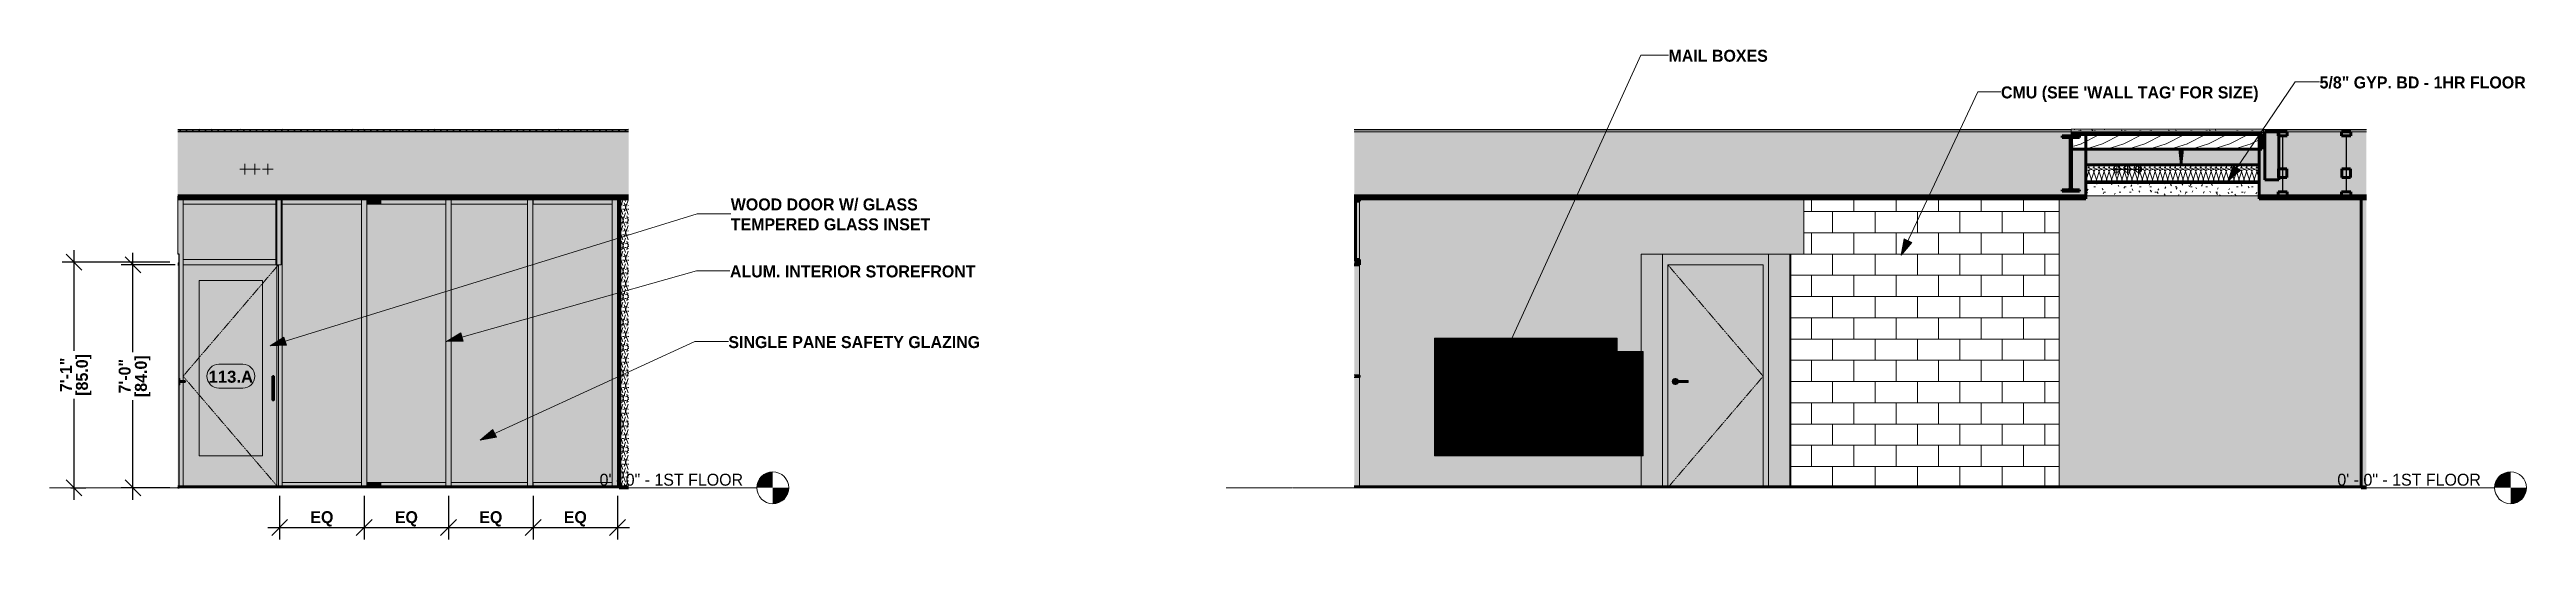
# Model space of a CAD drawing. Header units: inches. Extents: x -3547 to 717, y -19 to 229.
# Drawn here: x -982 to -48, y -19 to 165 of the extents above; entities that cross this region are included whole.
import ezdxf

# ---------------------------------------------------------------- set-up
doc = ezdxf.new("R2010")
doc.units = ezdxf.units.IN
doc.header["$MEASUREMENT"] = 0
doc.linetypes.add('Dash 1_16_', pattern=[0.125, 0.0625, -0.0625])
doc.linetypes.add('Grid Line 1_2_', pattern=[0.875, 0.5, -0.125, 0.125, -0.125])
for name, color, linetype, lineweight in [('0-4', 7, 'Continuous', 18), ('0-5', 90, 'Continuous', 5), ('A-ANNO-DIMS-1', 211, 'Continuous', 30), ('A-CLNG', 13, 'Continuous', 18), ('A-CLNG-1', 7, 'Continuous', 18), ('A-CLNG-3', 13, 'Continuous', 60), ('A-CLNG-4', 10, 'Continuous', 60), ('A-CLNG-5', 251, 'Continuous', 5), ('A-CLNG-PATT-1', 250, 'Continuous', 9), ('A-CLNG-PATT-2', 13, 'Continuous', 9), ('A-DOOR', 31, 'Continuous', 18), ('A-DOOR-1', 31, 'Dash 1_16_', 9), ('A-DOOR-2', 31, 'Continuous', 9), ('A-DOOR-3', 7, 'Continuous', 18), ('A-DOOR-4', 21, 'Continuous', 18), ('A-DOOR-5', 250, 'Dash 1_16_', 9), ('A-DOOR-6', 250, 'Continuous', 9), ('A-DOOR-7', 31, 'Continuous', 30), ('A-DOOR-FRAM', 31, 'Continuous', 9), ('A-DOOR-FRAM-1', 31, 'Continuous', 18), ('A-DOOR-FRAM-2', 9, 'Continuous', 18), ('A-DOOR-FRAM-3', 250, 'Continuous', 9), ('A-DOOR-FRAM-4', 31, 'Continuous', 30), ('A-DOOR-GLAZ-1', 31, 'Continuous', 18), ('A-DOOR-IDEN', 31, 'Continuous', 9), ('A-FLOR-1', 31, 'Continuous', 5), ('A-FLOR-2', 8, 'Continuous', 5), ('A-FLOR-4', 10, 'Continuous', 60), ('A-FLOR-LEVL', 51, 'Continuous', 9), ('A-FLOR-LEVL-1', 51, 'Grid Line 1_2_', 9), ('A-FLOR-MCUT-1', 7, 'Continuous', 18), ('A-FLOR-PATT-1', 250, 'Continuous', 9), ('A-FLOR-PATT-2', 253, 'Continuous', 9), ('A-FLOR-PATT-3', 252, 'Continuous', 9), ('A-GENM', 5, 'Continuous', 9), ('A-GLAZ-CURT', 52, 'Continuous', 9), ('A-GLAZ-CURT-1', 52, 'Continuous', 60), ('A-GLAZ-CWMG', 51, 'Continuous', 9), ('A-GLAZ-CWMG-1', 51, 'Continuous', 60), ('A-WALL', 113, 'Continuous', 18), ('A-WALL-1', 7, 'Continuous', 18), ('A-WALL-2', 113, 'Continuous', 5), ('A-WALL-PATT-1', 111, 'Continuous', 9), ('A-WALL-PATT-2', 55, 'Continuous', 9), ('A-WALL-PATT-3', 250, 'Continuous', 9), ('G-ANNO-TEXT', 231, 'Continuous', 9), ('I-WALL-2', 2, 'Continuous', 60), ('I-WALL-3', 50, 'Continuous', 18), ('I-WALL-4', 7, 'Continuous', 18), ('P-PIPE', 3, 'Continuous', 9), ('P-PIPE-CNTR', 3, 'Continuous', 9), ('S-BEAM', 12, 'Continuous', 9), ('S-BEAM-1', 250, 'Continuous', 9), ('S-BEAM-2', 10, 'Continuous', 60), ('S-BEAM-5', 90, 'Continuous', 9), ('S-FNDN-1', 7, 'Continuous', 18)]:
    doc.layers.add(name, color=color, linetype=linetype, lineweight=lineweight)
doc.styles.add('Arial_B', font='arialbd.ttf', dxfattribs={"height": 4.5})
doc.styles.add('Century Gothic', font='ufonts.com_century-gothic.ttf', dxfattribs={"height": 4.5})
doc.styles.add('Century Gothic_B', font='GOTHICB.TTF', dxfattribs={"height": 4.5})
doc.dimstyles.new('OD__1_16__Tol__', dxfattribs={"dimscale": 12, "dimtxt": 4.698757, "dimasz": 0.5, "dimexe": 0.375, "dimexo": 0.25, "dimgap": 0.0625, "dimtad": 1, "dimdec": 4, "dimrnd": 0.0625, "dimzin": 3, "dimdsep": 46, "dimlunit": 4, "dimtxsty": 'Century Gothic_B', "dimblk1": 'OBLIQUE', "dimblk2": 'OBLIQUE', "dimsah": 1, "dimcen": 0.09, "dimdle": 0.375, "dimazin": 0, "dimtfac": 1, "dimtdec": 4, "dimtix": 1, "dimtmove": 0, "dimatfit": 3, "dimfxl": 1, "dimtvp": 1, "dimtfill": 1, "dimfrac": 2, "dimtolj": 1, "dimtzin": 0, "dimlwd": 30, "dimlwe": 30, "dimarcsym": 2})
pattern_1 = [(161.57, (0.24, 0.24), (-1.920451243, 0.000150352), [0, -13.661, 1.517, 0]), (18.43, (-0.24, 0.24), (-1.920451243, -0.000150352), [0, -13.661, 1.517, 0]), (108.43, (0.24, 0.24), (0.959969074, -4.80073665), [4.553, -10.625]), (71.57, (-0.24, 0.24), (0.959969074, 4.80073665), [4.553, -10.625])]
pattern_2 = [(0, (0, 0), (7.68, 1.92), [0.634, -5.126, 0.634, -5.126, -30.72]), (0, (0, 0), (7.68, 1.92), [-11.52, 0.634, -10.886, 0.634, -5.126, -13.44]), (0, (0, 0), (7.68, 1.92), [-28.8, 0.634, -3.206, 0.634, -8.966]), (120, (2.88, 0.96), (-5.50276878, 5.6910751), [0.634, -5.126, 0.634, -5.126, -30.72]), (120, (2.88, 0.96), (-5.50276878, 5.6910751), [-11.52, 0.634, -10.886, 0.634, -5.126, -13.44]), (120, (2.88, 0.96), (-5.50276878, 5.6910751), [-28.8, 0.634, -3.206, 0.634, -8.966]), (240, (3.84, 4.8), (-2.17723122, -7.6110751), [0.634, -5.126, 0.634, -5.126, -30.72]), (240, (3.84, 4.8), (-2.17723122, -7.6110751), [-11.52, 0.634, -10.886, 0.634, -5.126, -13.44]), (240, (3.84, 4.8), (-2.17723122, -7.6110751), [-28.8, 0.634, -3.206, 0.634, -8.966])]
pattern_3 = [(0, (0, 0), (0, 2.399), []), (315, (0, 0), (2.3985062, 0), [3.393, -3.393]), (45, (0, 0), (2.3985062, 0), [3.393, -3.393])]
pattern_4 = [(135, (0, 0), (-2.12132034, -2.12132034), [])]
pattern_5 = [(0, (0, 0), (15.36, 3.84), [0.634, -10.886, 0.634, -10.886, -61.44]), (0, (0, 0), (15.36, 3.84), [-23.04, 0.634, -22.406, 0.634, -10.886, -26.88]), (0, (0, 0), (15.36, 3.84), [-57.6, 0.634, -7.046, 0.634, -18.566]), (120, (5.76, 1.92), (-11.0055376, 11.3821502), [0.634, -10.886, 0.634, -10.886, -61.44]), (120, (5.76, 1.92), (-11.0055376, 11.3821502), [-23.04, 0.634, -22.406, 0.634, -10.886, -26.88]), (120, (5.76, 1.92), (-11.0055376, 11.3821502), [-57.6, 0.634, -7.046, 0.634, -18.566]), (240, (7.68, 9.6), (-4.3544624, -15.2221502), [0.634, -10.886, 0.634, -10.886, -61.44]), (240, (7.68, 9.6), (-4.3544624, -15.2221502), [-23.04, 0.634, -22.406, 0.634, -10.886, -26.88]), (240, (7.68, 9.6), (-4.3544624, -15.2221502), [-57.6, 0.634, -7.046, 0.634, -18.566])]
pattern_6 = [(0, (-3485.699, -152), (0, 8), []), (90, (-3485.699, -152), (-8, 8), [8, -8])]

msp = doc.modelspace()

# ---------------------------------------------------------------- texts
at = {"layer": 'A-DOOR-IDEN', "insert": (-922.12601, 44.06979), "char_height": 4.5, "width": 20.1495, "attachment_point": 1, "style": 'Arial_B'}
msp.add_mtext('113.A', dxfattribs=at)
at = {"layer": 'A-FLOR-LEVL', "char_height": 4.5, "width": 64.9935, "attachment_point": 1, "style": 'Century Gothic'}
for insert in [(-774.66828, 5.27539), (-119.3339, 5.27539)]:
    msp.add_mtext('0\' - 0" - 1ST FLOOR', dxfattribs=dict(at, insert=insert))
at = {"layer": 'G-ANNO-TEXT', "char_height": 4.5, "attachment_point": 1, "style": 'Century Gothic_B'}
for s, insert, width in [('MAIL BOXES', (-371.56794, 164.94489), 44.844), ("CMU (SEE 'WALL TAG' FOR SIZE)", (-246.18905, 151.13681), 113.7765), ('5/8" GYP. BD - 1HR FLOOR', (-126.05198, 154.88799), 95.445), ('WOOD DOOR W/ GLASS', (-725.20545, 108.95289), 89.082), ('TEMPERED GLASS INSET', (-725.20545, 101.45289), 84.0825), ('ALUM. INTERIOR STOREFRONT', (-725.50623, 83.72068), 106.353), ('SINGLE PANE SAFETY GLAZING', (-726.10584, 57.1033), 111.807)]:
    msp.add_mtext(s, dxfattribs=dict(at, insert=insert, width=width))

# ---------------------------------------------------------------- blocks, each defined once
blk = doc.blocks.new('CTR - 1st Phase - Shell_rvt-3-INTERIOR ELEVATION - FITNESS ROOM _113_ - NORTH WALL')
at = {"layer": 'A-CLNG-5'}
blk.add_hatch(color=256, dxfattribs=at).paths.add_polyline_path([(11621.63, 109.5), (11641.24, 109.5), (11641.24, 109.88), (11644.16, 109.88), (11644.16, 110), (11474.15, 110), (11474.16, 109.5), (11608.15, 109.5)], flags=0)
at = {"layer": 'A-CLNG-PATT-1'}
h = blk.add_hatch(dxfattribs=at)
h.set_pattern_fill('FP_16', color=256, style=0, pattern_type=2)
h.set_pattern_definition(pattern_5)
h.paths.add_polyline_path([(11621.63, 108.87), (11641.24, 108.87), (11641.24, 109.5), (11474.15, 109.5), (11474.16, 108.87), (11608.14, 108.87)], flags=0)
at = {"layer": 'A-FLOR-2'}
blk.add_hatch(color=256, dxfattribs=at).paths.add_polyline_path([(11559.15, 134.75), (11644.16, 134.75), (11644.16, 134.87), (11474.15, 134.87), (11474.15, 134.75), (11516.65, 134.75)], flags=0)
at = {"layer": 'A-FLOR-PATT-1'}
h = blk.add_hatch(dxfattribs=at)
h.set_pattern_fill('FP_15', color=256, style=0, pattern_type=2)
h.set_pattern_definition(pattern_4)
h.paths.add_polyline_path([(11637.99, 0), (11641.24, 0), (11641.24, 0.37), (11474.15, 0.37), (11474.16, 0), (11621.63, 0)], flags=0)
at = {"layer": 'A-FLOR-PATT-2'}
h = blk.add_hatch(dxfattribs=at)
h.set_pattern_fill('FP_13', color=256, style=0, pattern_type=2)
h.set_pattern_definition(pattern_2)
h.paths.add_polyline_path([(11644.16, 134.87), (11644.16, 135.06), (11474.15, 135.06), (11474.15, 134.87), (11559.15, 134.87)], flags=0)
h = blk.add_hatch(dxfattribs=at)
h.set_pattern_fill('FP_14', color=256, style=0, pattern_type=2)
h.set_pattern_definition(pattern_3)
h.paths.add_polyline_path([(11559.15, 134), (11644.16, 134), (11644.16, 134.75), (11474.15, 134.75), (11474.15, 134), (11516.65, 134)], flags=0)
h = blk.add_hatch(dxfattribs=at)
h.set_pattern_fill('FP_13', color=256, style=0, pattern_type=2)
h.set_pattern_definition(pattern_2)
h.paths.add_polyline_path([(11516.65, -0.02), (11644.16, -0.02), (11644.16, 0), (11474.15, 0), (11474.15, -0.02), (11495.4, -0.02)], flags=0)
at = {"layer": 'A-FLOR-PATT-3'}
h = blk.add_hatch(dxfattribs=at)
h.set_pattern_fill('FP_12', color=256, style=0, pattern_type=2)
h.set_pattern_definition(pattern_1)
h.paths.add_polyline_path([(11474.15, 110), (11644.16, 110), (11644.16, 134), (11474.15, 134), (11474.15, 122.29)], flags=0)
at = {"layer": 'A-CLNG-1'}
blk.add_line((11644.16, 109.5), (11474.15, 109.5), dxfattribs=at)
at = {"layer": 'A-CLNG-4'}
for p, q in [((11644.16, 110), (11474.15, 110)), ((11474.15, 108.87), (11644.16, 108.87))]:
    blk.add_line(p, q, dxfattribs=at)
at = {"layer": 'A-FLOR-4'}
for p, q in [((11474.15, 110), (11644.16, 110)), ((11644.16, 0.37), (11474.15, 0.37))]:
    blk.add_line(p, q, dxfattribs=at)
at = {"layer": 'A-FLOR-MCUT-1'}
for p, q in [((11644.16, 134.87), (11474.15, 134.87)), ((11644.16, 134.75), (11474.15, 134.75)), ((11644.16, 134), (11474.15, 134)), ((11644.16, 0), (11474.15, 0))]:
    blk.add_line(p, q, dxfattribs=at)
blk = doc.blocks.new('STOREFRONT DOOR - WOOD STILE W_ GLASS INSET-2189325-INTERIOR ELEVATION - FITNESS ROOM _113_ - NORTH WALL')
at = {"layer": 'A-DOOR'}
for points in [[(11509.66, 41), (11510.16, 41), (11510.16, 42.5), (11509.97, 42.46), (11509.89, 42.41), (11509.79, 42.32), (11509.71, 42.19), (11509.67, 42.05), (11509.67, 41.93), (11509.67, 41.81), (11509.68, 41.07)], [(11509.66, 34), (11510.16, 34), (11510.16, 41), (11509.66, 41), (11509.66, 37.97)], [(11510.66, 41), (11510.65, 41.13), (11510.62, 42.19), (11510.6, 42.25), (11510.47, 42.39), (11510.36, 42.46), (11510.29, 42.48), (11510.16, 42.48), (11510.16, 41), (11510.65, 41)], [(11510.65, 34), (11510.66, 34), (11510.65, 41), (11510.16, 41), (11510.16, 34), (11510.6, 34)], [(11510.16, 32.5), (11510.16, 34), (11509.66, 34), (11509.68, 33.75), (11509.68, 32.87), (11509.77, 32.7), (11509.87, 32.6), (11509.97, 32.54), (11510.03, 32.52)], [(11510.16, 32.5), (11510.37, 32.55), (11510.46, 32.6), (11510.56, 32.7), (11510.6, 32.77), (11510.66, 32.93), (11510.66, 33.07), (11510.66, 33.14), (11510.65, 33.71), (11510.65, 34), (11510.16, 34), (11510.16, 32.52)]]:
    blk.add_hatch(color=256, dxfattribs=at).paths.add_polyline_path(points, flags=0)
at = {"layer": 'A-DOOR-FRAM-1'}
h = blk.add_hatch(color=256, dxfattribs=at)
h.paths.add_polyline_path([(11477.1, 0.38), (11512.16, 0.38), (11512.16, 84), (11476.16, 84), (11476.16, 40.39), (11476.41, 40.37), (11476.5, 40.37), (11476.85, 40.38), (11476.97, 40.33), (11477.05, 40.25), (11477.09, 40.2), (11477.13, 40.1), (11477.14, 40), (11477.13, 39.9), (11477.05, 39.75), (11476.97, 39.67), (11476.93, 39.65), (11476.8, 39.61), (11476.68, 39.62), (11476.59, 39.62), (11476.16, 39.61), (11476.16, 0.38), (11476.35, 0.38)], flags=0)
h.paths.add_polyline_path([(11506.16, 12), (11482.16, 12), (11482.16, 78), (11506.16, 78), (11506.16, 16.86)], flags=0)
h.paths.add_polyline_path([(11510.16, 32.5), (11509.97, 32.54), (11509.89, 32.59), (11509.81, 32.65), (11509.71, 32.8), (11509.67, 32.93), (11509.68, 33.08), (11509.67, 33.14), (11509.68, 33.71), (11509.66, 34), (11509.69, 41.34), (11509.68, 41.65), (11509.67, 41.85), (11509.67, 41.93), (11509.67, 42.07), (11509.71, 42.21), (11509.75, 42.27), (11509.84, 42.38), (11509.97, 42.46), (11510.03, 42.48), (11510.19, 42.5), (11510.36, 42.46), (11510.47, 42.39), (11510.54, 42.32), (11510.62, 42.19), (11510.66, 42.05), (11510.66, 41.93), (11510.66, 41.81), (11510.65, 41.07), (11510.66, 40.92), (11510.65, 32.87), (11510.55, 32.69), (11510.46, 32.6), (11510.36, 32.54), (11510.29, 32.52)], flags=0)
at = {"layer": 'A-DOOR-GLAZ-1'}
blk.add_hatch(color=256, dxfattribs=at).paths.add_polyline_path([(11506.16, 12), (11506.16, 78), (11482.16, 78), (11482.16, 12), (11495.4, 12)], flags=0)
at = {"layer": 'A-DOOR-1'}
for p, q in [((11476.16, 42), (11512.16, 84)), ((11511.84, 0.38), (11476.16, 42))]:
    blk.add_line(p, q, dxfattribs=at)
at = {"layer": 'A-DOOR-2'}
for p, q in [((11509.66, 41), (11509.66, 34)), ((11510.66, 34), (11510.66, 41))]:
    blk.add_line(p, q, dxfattribs=at)
at = {"layer": 'A-DOOR-2', "flags": 128}
for points in [[(11509.66, 42), (11509.66, 42), (11509.66, 42), (11509.66, 41.99), (11509.66, 41.99), (11509.66, 41.98), (11509.66, 41.97), (11509.66, 41.96), (11509.66, 41.95), (11509.66, 41.94), (11509.66, 41.92), (11509.66, 41.9), (11509.66, 41.89), (11509.66, 41.87), (11509.66, 41.85), (11509.66, 41.83), (11509.66, 41.8), (11509.66, 41.78), (11509.66, 41.75), (11509.66, 41.72), (11509.66, 41.7), (11509.66, 41.67), (11509.66, 41.64), (11509.66, 41.61), (11509.66, 41.57), (11509.66, 41.54), (11509.66, 41.51), (11509.66, 41.47), (11509.66, 41.44), (11509.66, 41.4), (11509.66, 41.36), (11509.66, 41.32), (11509.66, 41.29), (11509.66, 41.25), (11509.66, 41.21), (11509.66, 41.17), (11509.66, 41.13), (11509.66, 41.09), (11509.66, 41.05), (11509.66, 41.01), (11509.66, 41)], [(11510.66, 41), (11510.66, 41.04), (11510.66, 41.08), (11510.66, 41.12), (11510.66, 41.16), (11510.66, 41.2), (11510.66, 41.24), (11510.66, 41.28), (11510.66, 41.31), (11510.66, 41.35), (11510.66, 41.39), (11510.66, 41.43), (11510.66, 41.46), (11510.66, 41.5), (11510.66, 41.53), (11510.66, 41.56), (11510.66, 41.6), (11510.66, 41.63), (11510.66, 41.66), (11510.66, 41.69), (11510.66, 41.72), (11510.66, 41.74), (11510.66, 41.77), (11510.66, 41.8), (11510.66, 41.82), (11510.66, 41.84), (11510.66, 41.86), (11510.66, 41.88), (11510.66, 41.9), (11510.66, 41.92), (11510.66, 41.93), (11510.66, 41.95), (11510.66, 41.96), (11510.66, 41.97), (11510.66, 41.98), (11510.66, 41.99), (11510.66, 41.99), (11510.66, 42), (11510.66, 42), (11510.66, 42), (11510.66, 42)], [(11509.66, 34), (11509.66, 33.96), (11509.66, 33.92), (11509.66, 33.88), (11509.66, 33.84), (11509.66, 33.8), (11509.66, 33.76), (11509.66, 33.72), (11509.66, 33.69), (11509.66, 33.65), (11509.66, 33.61), (11509.66, 33.57), (11509.66, 33.54), (11509.66, 33.5), (11509.66, 33.47), (11509.66, 33.44), (11509.66, 33.4), (11509.66, 33.37), (11509.66, 33.34), (11509.66, 33.31), (11509.66, 33.28), (11509.66, 33.26), (11509.66, 33.23), (11509.66, 33.2), (11509.66, 33.18), (11509.66, 33.16), (11509.66, 33.14), (11509.66, 33.12), (11509.66, 33.1), (11509.66, 33.08), (11509.66, 33.07), (11509.66, 33.05), (11509.66, 33.04), (11509.66, 33.03), (11509.66, 33.02), (11509.66, 33.01), (11509.66, 33.01), (11509.66, 33), (11509.66, 33), (11509.66, 33), (11509.66, 33)], [(11510.66, 33), (11510.66, 33), (11510.66, 33), (11510.66, 33.01), (11510.66, 33.01), (11510.66, 33.02), (11510.66, 33.03), (11510.66, 33.04), (11510.66, 33.05), (11510.66, 33.06), (11510.66, 33.08), (11510.66, 33.1), (11510.66, 33.11), (11510.66, 33.13), (11510.66, 33.15), (11510.66, 33.17), (11510.66, 33.2), (11510.66, 33.22), (11510.66, 33.25), (11510.66, 33.28), (11510.66, 33.3), (11510.66, 33.33), (11510.66, 33.36), (11510.66, 33.39), (11510.66, 33.43), (11510.66, 33.46), (11510.66, 33.49), (11510.66, 33.53), (11510.66, 33.56), (11510.66, 33.6), (11510.66, 33.64), (11510.66, 33.68), (11510.66, 33.71), (11510.66, 33.75), (11510.66, 33.79), (11510.66, 33.83), (11510.66, 33.87), (11510.66, 33.91), (11510.66, 33.95), (11510.66, 33.99), (11510.66, 34)]]:
    blk.add_lwpolyline(points, dxfattribs=at)
at = {"layer": 'A-DOOR-FRAM'}
for p, q in [((11512.16, 84), (11476.16, 84)), ((11476.16, 84), (11476.16, 40.39)), ((11482.16, 78), (11506.16, 78)), ((11482.16, 12), (11482.16, 78)), ((11506.16, 78), (11506.16, 12)), ((11512.16, 0.38), (11512.16, 84)), ((11476.16, 39.61), (11476.16, 0.38)), ((11506.16, 12), (11482.16, 12))]:
    blk.add_line(p, q, dxfattribs=at)
blk = doc.blocks.new('Rectangular Mullion - 2_ x 4_ - INTERIOR-2186546-INTERIOR ELEVATION - FITNESS ROOM _113_ - NORTH WALL')
at = {"layer": 'A-GLAZ-CWMG'}
blk.add_hatch(color=256, dxfattribs=at).paths.add_polyline_path([(11621.63, 106.75), (11637.99, 106.75), (11637.99, 108.75), (11621.63, 108.75)], flags=0)
for p, q in [((11637.99, 108.75), (11621.63, 108.75)), ((11621.63, 106.75), (11637.99, 106.75)), ((11637.99, 108.75), (11637.99, 106.75))]:
    blk.add_line(p, q, dxfattribs=at)
blk = doc.blocks.new('Rectangular Mullion - 2_ x 4_ - INTERIOR-2183591-INTERIOR ELEVATION - FITNESS ROOM _113_ - NORTH WALL')
at = {"layer": 'A-GLAZ-CWMG'}
blk.add_hatch(color=256, dxfattribs=at).paths.add_polyline_path([(11639.99, 0.38), (11639.99, 85), (11637.99, 85), (11637.99, 0.38)], flags=0)
for p, q in [((11637.99, 85), (11637.99, 0.38)), ((11639.99, 0.38), (11639.99, 85))]:
    blk.add_line(p, q, dxfattribs=at)
blk = doc.blocks.new('Rectangular Mullion - 2_ x 4_ - INTERIOR-2183549-INTERIOR ELEVATION - FITNESS ROOM _113_ - NORTH WALL')
at = {"layer": 'A-GLAZ-CWMG'}
blk.add_hatch(color=256, dxfattribs=at).paths.add_polyline_path([(11474.66, 85), (11476.16, 85), (11476.16, 108.75), (11474.16, 108.75), (11474.16, 88), (11474.66, 88), (11474.66, 86)], flags=0)
for p in [(11474.16, 108.75), (11476.16, 85)]:
    blk.add_line(p, (11476.16, 108.75), dxfattribs=at)
blk = doc.blocks.new('System Panel - SINGLE PANE - SAFETY GLAZING-2186739-INTERIOR ELEVATION - FITNESS ROOM _113_ - NORTH WALL')
at = {"layer": 'A-GLAZ-CURT'}
blk.add_hatch(color=256, dxfattribs=at).paths.add_polyline_path([(11575.28, 2), (11575.28, 106.75), (11545.42, 106.75), (11545.42, 2), (11559.15, 2)], flags=0)
blk = doc.blocks.new('System Panel - SINGLE PANE - SAFETY GLAZING-2187073-INTERIOR ELEVATION - FITNESS ROOM _113_ - NORTH WALL')
at = {"layer": 'A-GLAZ-CURT'}
blk.add_hatch(color=256, dxfattribs=at).paths.add_polyline_path([(11577.28, 2), (11606.03, 2), (11606.03, 106.75), (11577.28, 106.75), (11577.28, 67.52)], flags=0)
blk = doc.blocks.new('Rectangular Mullion - 2_ x 4_ - INTERIOR-2183520-INTERIOR ELEVATION - FITNESS ROOM _113_ - NORTH WALL')
at = {"layer": 'A-GLAZ-CWMG'}
blk.add_hatch(color=256, dxfattribs=at).paths.add_polyline_path([(11511.16, 106.75), (11511.16, 108.75), (11476.16, 108.75), (11476.16, 106.75)], flags=0)
for p, q in [((11476.16, 106.75), (11476.16, 108.75)), ((11511.16, 108.75), (11476.16, 108.75)), ((11476.16, 106.75), (11511.16, 106.75)), ((11511.16, 108.75), (11511.16, 106.75))]:
    blk.add_line(p, q, dxfattribs=at)
blk = doc.blocks.new('Rectangular Mullion - 2_ x 4_ - INTERIOR-2186734-INTERIOR ELEVATION - FITNESS ROOM _113_ - NORTH WALL')
at = {"layer": 'A-GLAZ-CWMG'}
blk.add_hatch(color=256, dxfattribs=at).paths.add_polyline_path([(11543.42, 106.75), (11543.42, 108.75), (11513.56, 108.75), (11513.56, 106.75), (11516.65, 106.75)], flags=0)
for p, q in [((11513.56, 106.75), (11513.56, 108.75)), ((11543.42, 108.75), (11513.56, 108.75)), ((11513.56, 106.75), (11543.42, 106.75)), ((11543.42, 108.75), (11543.42, 106.75))]:
    blk.add_line(p, q, dxfattribs=at)
blk = doc.blocks.new('Rectangular Mullion - 2_ x 4_ - INTERIOR-2186728-INTERIOR ELEVATION - FITNESS ROOM _113_ - NORTH WALL')
at = {"layer": 'A-GLAZ-CWMG'}
blk.add_hatch(color=256, dxfattribs=at).paths.add_polyline_path([(11575.28, 106.75), (11575.28, 108.75), (11550.96, 108.75), (11550.96, 106.75), (11559.15, 106.75)], flags=0)
for p, q in [((11575.28, 108.75), (11550.96, 108.75)), ((11550.96, 106.75), (11575.28, 106.75)), ((11575.28, 108.75), (11575.28, 106.75))]:
    blk.add_line(p, q, dxfattribs=at)
blk = doc.blocks.new('Rectangular Mullion - 2_ x 4_ - INTERIOR-2186737-INTERIOR ELEVATION - FITNESS ROOM _113_ - NORTH WALL')
at = {"layer": 'A-GLAZ-CWMG'}
blk.add_hatch(color=256, dxfattribs=at).paths.add_polyline_path([(11550.96, 0.38), (11550.96, 2), (11545.42, 2), (11545.42, 0.38)], flags=0)
for p in [(11545.42, 0.38), (11550.96, 2)]:
    blk.add_line(p, (11545.42, 2), dxfattribs=at)
blk = doc.blocks.new('Rectangular Mullion - 2_ x 4_ - INTERIOR-2187069-INTERIOR ELEVATION - FITNESS ROOM _113_ - NORTH WALL')
at = {"layer": 'A-GLAZ-CWMG'}
blk.add_hatch(color=256, dxfattribs=at).paths.add_polyline_path([(11577.28, 0.38), (11606.03, 0.38), (11606.03, 2), (11577.28, 2)], flags=0)
for p, q in [((11577.28, 0.38), (11577.28, 2)), ((11606.03, 2), (11577.28, 2)), ((11606.03, 2), (11606.03, 0.38))]:
    blk.add_line(p, q, dxfattribs=at)
blk = doc.blocks.new('Rectangular Mullion - 2_ x 4_ - INTERIOR-2186757-INTERIOR ELEVATION - FITNESS ROOM _113_ - NORTH WALL')
at = {"layer": 'A-GLAZ-CWMG'}
blk.add_hatch(color=256, dxfattribs=at).paths.add_polyline_path([(11621.63, 0.38), (11621.63, 2), (11608.13, 2), (11608.13, 0.38)], flags=0)
for p in [(11608.13, 0.38), (11621.63, 2)]:
    blk.add_line(p, (11608.13, 2), dxfattribs=at)
blk = doc.blocks.new('Rectangular Mullion - 2_ x 4_ - INTERIOR-2183529-INTERIOR ELEVATION - FITNESS ROOM _113_ - NORTH WALL')
at = {"layer": 'A-GLAZ-CWMG'}
blk.add_hatch(color=256, dxfattribs=at).paths.add_polyline_path([(11545.42, 0.38), (11545.42, 85), (11543.42, 85), (11543.42, 0.38)], flags=0)
for p, q in [((11543.42, 85), (11543.42, 0.38)), ((11545.42, 0.38), (11545.42, 85))]:
    blk.add_line(p, q, dxfattribs=at)
blk = doc.blocks.new('System Panel - Glazed-2151797-INTERIOR ELEVATION - FITNESS ROOM _113_ - NORTH WALL')
at = {"layer": 'A-GLAZ-CURT'}
blk.add_hatch(color=256, dxfattribs=at).paths.add_polyline_path([(11511.16, 86), (11511.16, 106.75), (11476.16, 106.75), (11476.16, 86)], flags=0)
blk = doc.blocks.new('Rectangular Mullion - 2_ x 4_ - INTERIOR-2183553-INTERIOR ELEVATION - FITNESS ROOM _113_ - NORTH WALL')
at = {"layer": 'A-GLAZ-CWMG'}
blk.add_hatch(color=256, dxfattribs=at).paths.add_polyline_path([(11637.99, 85), (11639.99, 85), (11639.99, 108.75), (11637.99, 108.75), (11637.99, 106.75)], flags=0)
for p, q in [((11637.99, 108.75), (11639.99, 108.75)), ((11637.99, 108.75), (11637.99, 85)), ((11639.99, 85), (11639.99, 108.75))]:
    blk.add_line(p, q, dxfattribs=at)
blk = doc.blocks.new('Rectangular Mullion - 2_ x 4_ - INTERIOR-2183554-INTERIOR ELEVATION - FITNESS ROOM _113_ - NORTH WALL')
at = {"layer": 'A-GLAZ-CWMG'}
h = blk.add_hatch(color=256, dxfattribs=at)
h.paths.add_polyline_path([(11476.16, 0.38), (11476.16, 39.61), (11474.98, 39.61), (11474.98, 38.82), (11474.66, 38.82), (11474.66, 0.38)], flags=0)
h.paths.add_polyline_path([(11476.16, 40.39), (11476.16, 85), (11474.66, 85), (11474.66, 41.18), (11474.98, 41.18), (11474.98, 40.39), (11476.16, 40.39)], flags=0)
for p, q in [((11476.16, 40.39), (11476.16, 85)), ((11476.16, 0.38), (11476.16, 39.61))]:
    blk.add_line(p, q, dxfattribs=at)
blk = doc.blocks.new('Rectangular Mullion - 2_ x 4_ - INTERIOR-2183530-INTERIOR ELEVATION - FITNESS ROOM _113_ - NORTH WALL')
at = {"layer": 'A-GLAZ-CWMG'}
blk.add_hatch(color=256, dxfattribs=at).paths.add_polyline_path([(11506.16, 84), (11511.16, 84), (11511.16, 86), (11476.16, 86), (11476.16, 84), (11482.16, 84)], flags=0)
for p, q in [((11476.16, 84), (11476.16, 86)), ((11511.16, 86), (11476.16, 86)), ((11511.16, 86), (11511.16, 84)), ((11476.16, 84), (11511.16, 84))]:
    blk.add_line(p, q, dxfattribs=at)
blk = doc.blocks.new('Rectangular Mullion - 2_ x 4_ - INTERIOR-2328709-INTERIOR ELEVATION - FITNESS ROOM _113_ - NORTH WALL')
at = {"layer": 'A-GLAZ-CWMG'}
blk.add_hatch(color=256, dxfattribs=at).paths.add_polyline_path([(11511.56, 84), (11511.56, 85), (11513.16, 85), (11513.16, 108.75), (11511.16, 108.75), (11511.16, 84)], flags=0)
for p, q in [((11511.16, 108.75), (11513.16, 108.75)), ((11511.16, 108.75), (11511.16, 84)), ((11513.16, 84), (11513.16, 108.75)), ((11513.16, 84), (11511.16, 84))]:
    blk.add_line(p, q, dxfattribs=at)
blk = doc.blocks.new('Rectangular Mullion - 2_ x 4_ - INTERIOR-2183532-INTERIOR ELEVATION - FITNESS ROOM _113_ - NORTH WALL')
at = {"layer": 'A-GLAZ-CWMG'}
blk.add_hatch(color=256, dxfattribs=at).paths.add_polyline_path([(11545.42, 85), (11545.42, 108.75), (11543.42, 108.75), (11543.42, 85)], flags=0)
for p, q in [((11543.42, 108.75), (11545.42, 108.75)), ((11543.42, 108.75), (11543.42, 85)), ((11545.42, 85), (11545.42, 108.75))]:
    blk.add_line(p, q, dxfattribs=at)
blk = doc.blocks.new('HOLLOW METAL - HM - WOOD LEAF - 3-0 x 7-0-2191990-INTERIOR ELEVATION - FITNESS ROOM _113_ - NORTH WALL')
at = {"layer": 'A-DOOR-2'}
h = blk.add_hatch(dxfattribs=at)
h.set_pattern_fill('FP_18', color=256, style=0, pattern_type=2)
h.set_pattern_definition([(45, (0, 0), (-3.1819805, 3.1819805), [])])
h.paths.add_polyline_path([(11474.66, 84), (11474.66, 88), (11474.15, 88), (11474.16, 84)], flags=0)
for points in [[(11474.15, 0.38), (11474.66, 0.38), (11474.66, 84), (11474.15, 84), (11474.15, 33.75)], [(11474.98, 40), (11474.98, 41.18), (11474.66, 41.18), (11474.66, 40)], [(11474.98, 38.82), (11474.98, 40), (11474.66, 40), (11474.66, 38.82)], [(11475.47, 40), (11476.16, 40), (11476.16, 40.39), (11474.98, 40.38), (11474.98, 40)], [(11476.16, 39.61), (11476.16, 40), (11474.98, 40), (11474.98, 39.61), (11476.08, 39.61)], [(11476.16, 40), (11476.36, 40), (11476.38, 40.13), (11476.41, 40.2), (11476.47, 40.28), (11476.63, 40.37), (11476.62, 40.38), (11476.36, 40.38), (11476.31, 40.39), (11476.16, 40.37), (11476.16, 40.08)], [(11476.16, 39.61), (11476.21, 39.62), (11476.61, 39.62), (11476.62, 39.63), (11476.55, 39.66), (11476.47, 39.72), (11476.38, 39.87), (11476.38, 39.83), (11476.35, 40), (11476.16, 40), (11476.16, 39.61)], [(11476.75, 39.61), (11476.85, 39.62), (11476.97, 39.67), (11477.05, 39.75), (11477.09, 39.8), (11477.13, 39.9), (11477.14, 40), (11477.13, 40.1), (11477.05, 40.25), (11477.03, 40.28), (11476.95, 40.34), (11476.8, 40.39), (11476.68, 40.38), (11476.62, 40.37), (11476.55, 40.34), (11476.47, 40.28), (11476.38, 40.13), (11476.37, 40.08), (11476.36, 40), (11476.37, 39.9), (11476.41, 39.8), (11476.47, 39.72), (11476.55, 39.66), (11476.65, 39.62)]]:
    blk.add_hatch(color=256, dxfattribs=at).paths.add_polyline_path(points, flags=0)
for p, q in [((11474.98, 41.18), (11474.66, 41.18)), ((11474.66, 38.82), (11474.98, 38.82)), ((11474.98, 41.18), (11474.98, 40)), ((11476.16, 40.39), (11474.98, 40.39)), ((11474.98, 40), (11474.98, 38.82)), ((11474.98, 39.61), (11476.16, 39.61))]:
    blk.add_line(p, q, dxfattribs=at)
at = {"layer": 'A-DOOR-2', "flags": 128}
for points in [[(11476.16, 40.39), (11476.18, 40.39), (11476.21, 40.39), (11476.23, 40.39), (11476.25, 40.39), (11476.28, 40.39), (11476.3, 40.39), (11476.32, 40.39), (11476.35, 40.39), (11476.37, 40.39), (11476.39, 40.39), (11476.41, 40.39), (11476.43, 40.39), (11476.45, 40.39), (11476.47, 40.39), (11476.49, 40.39), (11476.51, 40.39), (11476.53, 40.39), (11476.55, 40.39), (11476.57, 40.39), (11476.58, 40.39), (11476.6, 40.39), (11476.62, 40.39), (11476.63, 40.39), (11476.64, 40.39), (11476.66, 40.39), (11476.67, 40.39), (11476.68, 40.39), (11476.69, 40.39), (11476.7, 40.39), (11476.71, 40.39)], [(11476.71, 39.61), (11476.7, 39.61), (11476.69, 39.61), (11476.68, 39.61), (11476.67, 39.61), (11476.66, 39.61), (11476.65, 39.61), (11476.63, 39.61), (11476.62, 39.61), (11476.6, 39.61), (11476.59, 39.61), (11476.57, 39.61), (11476.55, 39.61), (11476.54, 39.61), (11476.52, 39.61), (11476.5, 39.61), (11476.48, 39.61), (11476.46, 39.61), (11476.44, 39.61), (11476.42, 39.61), (11476.4, 39.61), (11476.37, 39.61), (11476.35, 39.61), (11476.33, 39.61), (11476.31, 39.61), (11476.28, 39.61), (11476.26, 39.61), (11476.24, 39.61), (11476.21, 39.61), (11476.19, 39.61), (11476.17, 39.61), (11476.16, 39.61)]]:
    blk.add_lwpolyline(points, dxfattribs=at)
at = {"layer": 'A-DOOR-2'}
for start, end in [(0, 180), (180, 0)]:
    blk.add_arc((11476.75, 40), 0.394, start, end, dxfattribs=at)
at = {"layer": 'A-DOOR-7'}
for p, q in [((11474.66, 84), (11474.15, 84)), ((11474.66, 0), (11474.66, 84)), ((11474.15, 0), (11474.66, 0))]:
    blk.add_line(p, q, dxfattribs=at)
at = {"layer": 'A-DOOR-FRAM-4'}
for p, q in [((11474.66, 88), (11474.15, 88)), ((11474.66, 84), (11474.66, 88)), ((11474.15, 84), (11474.66, 84))]:
    blk.add_line(p, q, dxfattribs=at)
blk = doc.blocks.new('System Panel - SINGLE PANE - SAFETY GLAZING-2186740-INTERIOR ELEVATION - FITNESS ROOM _113_ - NORTH WALL')
at = {"layer": 'A-GLAZ-CURT'}
blk.add_hatch(color=256, dxfattribs=at).paths.add_polyline_path([(11543.42, 2), (11543.42, 106.75), (11513.56, 106.75), (11513.56, 2), (11516.65, 2)], flags=0)
blk = doc.blocks.new('Rectangular Mullion - 2_ x 4_ - INTERIOR-2186758-INTERIOR ELEVATION - FITNESS ROOM _113_ - NORTH WALL')
at = {"layer": 'A-GLAZ-CWMG'}
blk.add_hatch(color=256, dxfattribs=at).paths.add_polyline_path([(11621.63, 106.75), (11621.63, 108.75), (11608.13, 108.75), (11608.13, 106.75)], flags=0)
for p, q in [((11608.13, 106.75), (11608.13, 108.75)), ((11621.63, 108.75), (11608.13, 108.75)), ((11608.13, 106.75), (11621.63, 106.75))]:
    blk.add_line(p, q, dxfattribs=at)
blk = doc.blocks.new('Rectangular Mullion - 2_ x 4_ - INTERIOR-2186727-INTERIOR ELEVATION - FITNESS ROOM _113_ - NORTH WALL')
at = {"layer": 'A-GLAZ-CWMG'}
blk.add_hatch(color=256, dxfattribs=at).paths.add_polyline_path([(11550.96, 106.75), (11550.96, 108.75), (11545.42, 108.75), (11545.42, 106.75)], flags=0)
for p, q in [((11545.42, 106.75), (11545.42, 108.75)), ((11550.96, 108.75), (11545.42, 108.75)), ((11545.42, 106.75), (11550.96, 106.75))]:
    blk.add_line(p, q, dxfattribs=at)
blk = doc.blocks.new('Rectangular Mullion - 2_ x 4_ - INTERIOR-2186736-INTERIOR ELEVATION - FITNESS ROOM _113_ - NORTH WALL')
at = {"layer": 'A-GLAZ-CWMG'}
blk.add_hatch(color=256, dxfattribs=at).paths.add_polyline_path([(11513.56, 0.38), (11543.42, 0.38), (11543.42, 2), (11513.56, 2)], flags=0)
for p, q in [((11513.56, 0.38), (11513.56, 2)), ((11543.42, 2), (11513.56, 2)), ((11543.42, 2), (11543.42, 0.38))]:
    blk.add_line(p, q, dxfattribs=at)
blk = doc.blocks.new('Rectangular Mullion - 2_ x 4_ - INTERIOR-2186730-INTERIOR ELEVATION - FITNESS ROOM _113_ - NORTH WALL')
at = {"layer": 'A-GLAZ-CWMG'}
blk.add_hatch(color=256, dxfattribs=at).paths.add_polyline_path([(11550.96, 0.38), (11575.28, 0.38), (11575.28, 2), (11550.96, 2)], flags=0)
for q in [(11550.96, 2), (11575.28, 0.38)]:
    blk.add_line((11575.28, 2), q, dxfattribs=at)
blk = doc.blocks.new('Rectangular Mullion - 2_ x 4_ - INTERIOR-2186549-INTERIOR ELEVATION - FITNESS ROOM _113_ - NORTH WALL')
at = {"layer": 'A-GLAZ-CWMG'}
blk.add_hatch(color=256, dxfattribs=at).paths.add_polyline_path([(11637.99, 0.38), (11637.99, 2), (11621.63, 2), (11621.63, 0.38)], flags=0)
for q in [(11621.63, 2), (11637.99, 0.38)]:
    blk.add_line((11637.99, 2), q, dxfattribs=at)
blk = doc.blocks.new('System Panel - SINGLE PANE - SAFETY GLAZING-2187074-INTERIOR ELEVATION - FITNESS ROOM _113_ - NORTH WALL')
at = {"layer": 'A-GLAZ-CURT'}
blk.add_hatch(color=256, dxfattribs=at).paths.add_polyline_path([(11608.03, 0.38), (11608.13, 0.38), (11608.13, 2), (11637.99, 2), (11637.99, 106.75), (11608.13, 106.75), (11608.13, 108.75), (11608.03, 108.75), (11608.03, 2)], flags=0)
blk.add_line((11608.13, 108.75), (11608.03, 108.75), dxfattribs=at)
blk = doc.blocks.new('Rectangular Mullion - 2_ x 4_ - INTERIOR-2187071-INTERIOR ELEVATION - FITNESS ROOM _113_ - NORTH WALL')
at = {"layer": 'A-GLAZ-CWMG'}
blk.add_hatch(color=256, dxfattribs=at).paths.add_polyline_path([(11606.03, 106.75), (11606.03, 108.75), (11577.28, 108.75), (11577.28, 106.75)], flags=0)
for p, q in [((11577.28, 106.75), (11577.28, 108.75)), ((11606.03, 108.75), (11577.28, 108.75)), ((11577.28, 106.75), (11606.03, 106.75)), ((11606.03, 108.75), (11606.03, 106.75))]:
    blk.add_line(p, q, dxfattribs=at)
blk = doc.blocks.new('CTR - 1st Phase - Shell_rvt-4-INTERIOR ELEVATION - LOBBY _101_ - EAST WALL')
at = {"layer": 'A-CLNG-5'}
h = blk.add_hatch(color=256, dxfattribs=at)
h.paths.add_polyline_path([(-3643.32, 109.5), (-3475.7, 109.5), (-3475.7, 110), (-3751.53, 110), (-3751.53, 109.5), (-3656.11, 109.5)], flags=0)
h.paths.add_polyline_path([(-3369.87, 109.5), (-3369.87, 110), (-3410.3, 110), (-3410.3, 109.5), (-3381.8, 109.5)], flags=0)
at = {"layer": 'A-CLNG-PATT-1'}
h = blk.add_hatch(dxfattribs=at)
h.set_pattern_fill('FP_5', color=256, style=0, pattern_type=2)
h.set_pattern_definition(pattern_5)
h.paths.add_polyline_path([(-3629.32, 108.87), (-3475.7, 108.87), (-3475.7, 109.5), (-3751.53, 109.5), (-3751.53, 108.87), (-3632.71, 108.87)], flags=0)
h.paths.add_polyline_path([(-3369.87, 108.87), (-3369.87, 109.5), (-3410.3, 109.5), (-3410.3, 108.87), (-3381.8, 108.87)], flags=0)
at = {"layer": 'A-FLOR-1'}
blk.add_hatch(color=256, dxfattribs=at).paths.add_polyline_path([(-3439.49, 121.63), (-3438.78, 127.5), (-3440.64, 127.5), (-3439.93, 121.63), (-3439.53, 121.63)], flags=0)
at = {"layer": 'A-FLOR-2'}
h = blk.add_hatch(color=256, dxfattribs=at)
h.paths.add_polyline_path([(-3490.44, 134.75), (-3481.17, 134.75), (-3481.17, 134.87), (-3751.53, 134.87), (-3751.53, 134.75), (-3495.32, 134.75)], flags=0)
h.paths.add_polyline_path([(-3369.87, 134.75), (-3369.87, 134.87), (-3408.67, 134.87), (-3408.67, 134.75), (-3375.84, 134.75)], flags=0)
blk.add_hatch(color=256, dxfattribs=at).paths.add_polyline_path([(-3408.67, 133.75), (-3408.67, 134.25), (-3481.17, 134.25), (-3481.17, 133.75), (-3417.58, 133.75)], flags=0)
at = {"layer": 'A-FLOR-PATT-1'}
h = blk.add_hatch(dxfattribs=at)
h.set_pattern_fill('FP_2', color=256, style=0, pattern_type=2)
h.set_pattern_definition(pattern_3)
h.paths.add_polyline_path([(-3408.67, 135), (-3408.67, 135.08), (-3481.17, 135.08), (-3481.17, 135), (-3417.58, 135)], flags=0)
h = blk.add_hatch(dxfattribs=at)
h.set_pattern_fill('FP_2', color=256, style=0, pattern_type=2)
h.set_pattern_definition(pattern_3)
h.paths.add_polyline_path([(-3410.3, 133), (-3408.67, 133), (-3408.67, 133.75), (-3481.17, 133.75), (-3481.17, 133), (-3417.58, 133)], flags=0)
h = blk.add_hatch(dxfattribs=at)
h.set_pattern_fill('FP_1', color=256, style=0, pattern_type=2)
h.set_pattern_definition(pattern_4)
h.paths.add_polyline_path([(-3490.32, 0), (-3369.87, 0), (-3369.87, 0.37), (-3751.53, 0.37), (-3751.53, 0), (-3495.32, 0)], flags=0)
at = {"layer": 'A-FLOR-PATT-2'}
h = blk.add_hatch(dxfattribs=at)
h.set_pattern_fill('FP_3', color=256, style=0, pattern_type=2)
h.set_pattern_definition(pattern_2)
h.paths.add_polyline_path([(-3490.44, 134.87), (-3481.17, 134.87), (-3481.17, 135.08), (-3751.53, 135.08), (-3751.53, 134.87), (-3495.32, 134.87)], flags=0)
h.paths.add_polyline_path([(-3369.87, 134.87), (-3369.87, 135.08), (-3408.67, 135.08), (-3408.67, 134.87), (-3375.84, 134.87)], flags=0)
h = blk.add_hatch(dxfattribs=at)
h.set_pattern_fill('FP_2', color=256, style=0, pattern_type=2)
h.set_pattern_definition(pattern_3)
h.paths.add_polyline_path([(-3490.42, 134), (-3481.17, 134), (-3481.17, 134.75), (-3751.53, 134.75), (-3751.53, 134), (-3495.32, 134)], flags=0)
h.paths.add_polyline_path([(-3369.87, 134), (-3369.87, 134.75), (-3408.67, 134.75), (-3408.67, 134), (-3375.84, 134)], flags=0)
h = blk.add_hatch(dxfattribs=at)
h.set_pattern_fill('FP_3', color=256, style=0, pattern_type=2)
h.set_pattern_definition(pattern_2)
h.paths.add_polyline_path([(-3481.17, 134.25), (-3408.67, 134.25), (-3408.67, 135), (-3481.17, 135), (-3481.17, 134.75)], flags=0)
at = {"layer": 'A-FLOR-PATT-3'}
h = blk.add_hatch(dxfattribs=at)
h.set_pattern_fill('FP_12', color=256, style=0, pattern_type=2)
h.set_pattern_definition(pattern_1)
h.paths.add_polyline_path([(-3665.71, 110), (-3475.7, 110), (-3475.7, 127.5), (-3479.86, 127.5), (-3481.17, 133), (-3481.17, 134), (-3751.53, 134), (-3751.53, 110), (-3727, 110)], flags=0)
h.paths.add_polyline_path([(-3410.3, 110), (-3369.87, 110), (-3369.87, 134), (-3408.67, 134), (-3408.67, 133), (-3409.3, 133), (-3409.3, 127.5), (-3410.3, 127.5), (-3410.3, 113.42)], flags=0)
at = {"layer": 'A-CLNG-1'}
for p, q in [((-3475.7, 109.5), (-3751.53, 109.5)), ((-3369.87, 109.5), (-3410.3, 109.5))]:
    blk.add_line(p, q, dxfattribs=at)
at = {"layer": 'A-CLNG-4'}
for p, q in [((-3475.7, 110), (-3751.53, 110)), ((-3751.53, 108.87), (-3475.7, 108.87)), ((-3475.7, 108.87), (-3475.7, 110)), ((-3369.87, 110), (-3410.3, 110)), ((-3410.3, 110), (-3410.3, 108.87)), ((-3410.3, 108.87), (-3369.87, 108.87))]:
    blk.add_line(p, q, dxfattribs=at)
at = {"layer": 'A-FLOR-4'}
for p, q in [((-3475.7, 110), (-3475.7, 133)), ((-3475.7, 133), (-3410.3, 133)), ((-3410.3, 133), (-3410.3, 110)), ((-3751.53, 110), (-3475.7, 110)), ((-3410.3, 110), (-3369.87, 110)), ((-3369.87, 0.37), (-3751.53, 0.37))]:
    blk.add_line(p, q, dxfattribs=at)
at = {"layer": 'A-FLOR-MCUT-1'}
for p, q in [((-3481.17, 134.87), (-3751.53, 134.87)), ((-3481.17, 134.75), (-3751.53, 134.75)), ((-3481.17, 134), (-3751.53, 134)), ((-3481.17, 135), (-3481.17, 135.08)), ((-3481.17, 135.08), (-3481.17, 135)), ((-3408.67, 135), (-3481.17, 135)), ((-3481.17, 134.75), (-3481.17, 134.87)), ((-3481.17, 134.87), (-3481.17, 134.75)), ((-3481.17, 134.25), (-3481.17, 134.75)), ((-3481.17, 134.75), (-3481.17, 134.25)), ((-3481.17, 134), (-3481.17, 134.25)), ((-3408.67, 134.25), (-3481.17, 134.25)), ((-3481.17, 134.25), (-3481.17, 134)), ((-3481.17, 133.75), (-3481.17, 134)), ((-3481.17, 134), (-3481.17, 133.75)), ((-3481.17, 133), (-3481.17, 133.75)), ((-3408.67, 133.75), (-3481.17, 133.75)), ((-3481.17, 133.75), (-3481.17, 133)), ((-3475.7, 133), (-3481.17, 133)), ((-3481.17, 133), (-3475.7, 133)), ((-3408.67, 133), (-3410.3, 133)), ((-3410.3, 133), (-3408.67, 133)), ((-3408.67, 135.08), (-3408.67, 135)), ((-3408.67, 135), (-3408.67, 135.08)), ((-3369.87, 134.87), (-3408.67, 134.87)), ((-3408.67, 134.87), (-3408.67, 134.75)), ((-3408.67, 134.75), (-3408.67, 134.87)), ((-3369.87, 134.75), (-3408.67, 134.75)), ((-3408.67, 134.75), (-3408.67, 134.25)), ((-3408.67, 134.25), (-3408.67, 134.75)), ((-3408.67, 134.25), (-3408.67, 134)), ((-3408.67, 134), (-3408.67, 134.25)), ((-3369.87, 134), (-3408.67, 134)), ((-3408.67, 134), (-3408.67, 133.75)), ((-3408.67, 133.75), (-3408.67, 134)), ((-3408.67, 133.75), (-3408.67, 133)), ((-3408.67, 133), (-3408.67, 133.75)), ((-3369.87, 0), (-3751.53, 0))]:
    blk.add_line(p, q, dxfattribs=at)
blk = doc.blocks.new('HOLLOW METAL - STAIR DOOR 3-0 x 7-0-2638728-INTERIOR ELEVATION - LOBBY _101_ - EAST WALL')
at = {"layer": 'A-DOOR-3'}
h = blk.add_hatch(color=256, dxfattribs=at)
h.paths.add_polyline_path([(-3630.65, 39.72), (-3630.74, 39.88), (-3630.75, 39.9), (-3630.76, 40), (-3630.74, 40.13), (-3630.67, 40.25), (-3630.66, 40.25), (-3630.71, 39.99), (-3630.66, 39.75)], flags=0)
h.paths.add_polyline_path([(-3630.47, 38.82), (-3630.16, 38.86), (-3629.88, 38.98), (-3629.63, 39.16), (-3629.45, 39.41), (-3629.36, 39.61), (-3630.48, 39.62), (-3630.63, 39.71), (-3630.65, 39.75), (-3630.71, 40.01), (-3630.63, 40.29), (-3630.53, 40.36), (-3630.46, 40.38), (-3630.28, 40.38), (-3630.18, 40.38), (-3629.36, 40.39), (-3629.45, 40.59), (-3629.63, 40.84), (-3629.88, 41.02), (-3630.16, 41.14), (-3630.47, 41.18), (-3630.77, 41.14), (-3631.06, 41.02), (-3631.3, 40.84), (-3631.49, 40.59), (-3631.61, 40.31), (-3631.65, 40), (-3631.61, 39.69), (-3631.49, 39.41), (-3631.3, 39.16), (-3631.06, 38.98), (-3630.77, 38.86)], flags=0)
for points in [[(-3630.37, 39.61), (-3630.12, 39.62), (-3629.78, 39.62), (-3629.78, 40), (-3630.76, 40), (-3630.72, 39.83), (-3630.67, 39.75), (-3630.62, 39.7), (-3630.52, 39.64), (-3630.44, 39.62), (-3630.37, 39.61)], [(-3629.28, 40), (-3625.65, 40), (-3625.65, 40.39), (-3629.78, 40.38), (-3629.78, 40), (-3629.29, 40)], [(-3629.29, 39.61), (-3625.65, 39.62), (-3625.65, 40), (-3629.78, 40), (-3629.78, 39.61), (-3629.3, 39.61)]]:
    blk.add_hatch(color=256, dxfattribs=at).paths.add_polyline_path(points, flags=0)
h = blk.add_hatch(color=256, dxfattribs=at)
h.paths.add_polyline_path([(-3630.65, 40.28), (-3630.74, 40.13), (-3630.75, 40.1), (-3630.75, 40), (-3630.71, 40), (-3630.66, 40.25)], flags=0)
h.paths.add_polyline_path([(-3630.12, 40), (-3629.78, 40), (-3629.78, 40.39), (-3629.81, 40.38), (-3630.39, 40.38), (-3630.37, 40.39), (-3630.54, 40.35), (-3630.63, 40.29), (-3630.65, 40.25), (-3630.71, 40), (-3630.16, 40)], flags=0)
at = {"layer": 'A-DOOR-4'}
h = blk.add_hatch(color=256, dxfattribs=at)
h.paths.add_polyline_path([(-3608.41, 0.37), (-3597.32, 0.37), (-3597.32, 84), (-3633.32, 84), (-3633.32, 0.37)], flags=0)
h.paths.add_polyline_path([(-3630.47, 38.82), (-3630.77, 38.86), (-3631.06, 38.98), (-3631.3, 39.16), (-3631.49, 39.41), (-3631.61, 39.69), (-3631.65, 40), (-3631.61, 40.31), (-3631.49, 40.59), (-3631.3, 40.84), (-3631.06, 41.02), (-3630.77, 41.14), (-3630.47, 41.18), (-3630.16, 41.14), (-3629.88, 41.02), (-3629.63, 40.84), (-3629.45, 40.59), (-3629.36, 40.39), (-3625.65, 40.38), (-3625.65, 39.61), (-3629.36, 39.61), (-3629.45, 39.41), (-3629.63, 39.16), (-3629.88, 38.98), (-3630.16, 38.86)], flags=0)
at = {"layer": 'A-DOOR-FRAM-2'}
blk.add_hatch(color=256, dxfattribs=at).paths.add_polyline_path([(-3633.32, 0.37), (-3633.32, 84), (-3597.32, 84), (-3597.32, 0.37), (-3595.32, 0.37), (-3595.32, 88), (-3635.32, 88), (-3635.31, 0.37)], flags=0)
at = {"layer": 'A-DOOR-5'}
for p, q in [((-3633.32, 84), (-3597.32, 42)), ((-3597.32, 42), (-3633, 0.37))]:
    blk.add_line(p, q, dxfattribs=at)
at = {"layer": 'A-DOOR-6'}
for p, q in [((-3633.32, 84), (-3633.32, 0.37)), ((-3597.32, 84), (-3633.32, 84)), ((-3597.32, 0.37), (-3597.32, 84)), ((-3625.65, 40.39), (-3629.78, 40.39)), ((-3629.78, 39.61), (-3625.65, 39.61)), ((-3625.65, 40.39), (-3625.65, 40)), ((-3625.65, 40), (-3625.65, 39.61))]:
    blk.add_line(p, q, dxfattribs=at)
at = {"layer": 'A-DOOR-6', "flags": 128}
for points in [[(-3629.78, 40.39), (-3629.8, 40.39), (-3629.83, 40.39), (-3629.85, 40.39), (-3629.87, 40.39), (-3629.9, 40.39), (-3629.92, 40.39), (-3629.94, 40.39), (-3629.97, 40.39), (-3629.99, 40.39), (-3630.01, 40.39), (-3630.03, 40.39), (-3630.05, 40.39), (-3630.07, 40.39), (-3630.09, 40.39), (-3630.11, 40.39), (-3630.13, 40.39), (-3630.15, 40.39), (-3630.17, 40.39), (-3630.19, 40.39), (-3630.2, 40.39), (-3630.22, 40.39), (-3630.24, 40.39), (-3630.25, 40.39), (-3630.26, 40.39), (-3630.28, 40.39), (-3630.29, 40.39), (-3630.3, 40.39), (-3630.31, 40.39), (-3630.32, 40.39), (-3630.33, 40.39), (-3630.34, 40.39), (-3630.35, 40.39), (-3630.35, 40.39), (-3630.36, 40.39), (-3630.36, 40.39), (-3630.37, 40.39), (-3630.37, 40.39), (-3630.37, 40.39), (-3630.37, 40.39)], [(-3630.37, 39.61), (-3630.37, 39.61), (-3630.37, 39.61), (-3630.37, 39.61), (-3630.36, 39.61), (-3630.36, 39.61), (-3630.35, 39.61), (-3630.35, 39.61), (-3630.34, 39.61), (-3630.33, 39.61), (-3630.32, 39.61), (-3630.31, 39.61), (-3630.3, 39.61), (-3630.29, 39.61), (-3630.28, 39.61), (-3630.27, 39.61), (-3630.25, 39.61), (-3630.24, 39.61), (-3630.22, 39.61), (-3630.21, 39.61), (-3630.19, 39.61), (-3630.17, 39.61), (-3630.16, 39.61), (-3630.14, 39.61), (-3630.12, 39.61), (-3630.1, 39.61), (-3630.08, 39.61), (-3630.06, 39.61), (-3630.04, 39.61), (-3630.02, 39.61), (-3629.99, 39.61), (-3629.97, 39.61), (-3629.95, 39.61), (-3629.93, 39.61), (-3629.9, 39.61), (-3629.88, 39.61), (-3629.86, 39.61), (-3629.83, 39.61), (-3629.81, 39.61), (-3629.79, 39.61), (-3629.78, 39.61)]]:
    blk.add_lwpolyline(points, dxfattribs=at)
at = {"layer": 'A-DOOR-6'}
for start, end in [(19.63434, 180), (180, 340.43675)]:
    blk.add_arc((-3630.47, 40), 1.18, start, end, dxfattribs=at)
at = {"layer": 'A-DOOR-FRAM-3'}
for p, q in [((-3633.32, 0.37), (-3633.32, 84)), ((-3633.32, 84), (-3597.32, 84)), ((-3597.32, 0.37), (-3597.32, 84))]:
    blk.add_line(p, q, dxfattribs=at)
blk = doc.blocks.new('CTR - 1st Phase -Stairs _ Elevators_rvt-4-INTERIOR ELEVATION - LOBBY _101_ - EAST WALL')
at = {"layer": 'I-WALL-3'}
blk.add_hatch(color=256, dxfattribs=at).paths.add_polyline_path([(-3749.52, 0.37), (-3643.32, 0.37), (-3643.32, 12), (-3721.32, 12), (-3721.32, 56.29), (-3652.43, 56.29), (-3652.43, 51.37), (-3643.32, 51.37), (-3643.32, 88), (-3581.95, 88), (-3581.95, 108.87), (-3749.52, 108.87), (-3749.52, 42.4), (-3749.42, 42.35), (-3749.27, 42), (-3749.44, 41.64), (-3749.52, 41.6), (-3749.52, 16.92)], flags=0)
h = blk.add_hatch(color=256, dxfattribs=at)
h.paths.add_polyline_path([(-3635.32, 0.37), (-3635.32, 88), (-3643.32, 88), (-3643.32, 51.37), (-3642.58, 51.37), (-3642.58, 12), (-3643.32, 12), (-3643.32, 0.37), (-3635.36, 0.37)], flags=0)
h.paths.add_polyline_path([(-3587.32, 0.37), (-3587.32, 88), (-3595.32, 88), (-3595.32, 0.37), (-3587.36, 0.37)], flags=0)
at = {"layer": 'I-WALL-4'}
for p, q in [((-3581.95, 88), (-3581.95, 108.87)), ((-3643.32, 88), (-3643.32, 51.37)), ((-3635.32, 88), (-3643.32, 88)), ((-3635.32, 0.37), (-3635.32, 88)), ((-3635.32, 88), (-3595.32, 88)), ((-3587.32, 88), (-3595.32, 88)), ((-3595.32, 88), (-3595.32, 0.37)), ((-3587.32, 0.37), (-3587.32, 88)), ((-3587.32, 88), (-3581.95, 88)), ((-3643.32, 12), (-3643.32, 0.37))]:
    blk.add_line(p, q, dxfattribs=at)
at = {"layer": '0-4'}
blk.add_blockref('HOLLOW METAL - STAIR DOOR 3-0 x 7-0-2638728-INTERIOR ELEVATION - LOBBY _101_ - EAST WALL', (0, 0), dxfattribs=at)
blk = doc.blocks.new('LVL-Laminated Veneer Lumber - 4X6 S_ PINE - NO_ 1-1619286-INTERIOR ELEVATION - LOBBY _101_ - EAST WALL')
at = {"layer": 'S-BEAM'}
h = blk.add_hatch(dxfattribs=at)
h.set_pattern_fill('FP_6', color=256, style=0, pattern_type=2)
h.set_pattern_definition([(216.87, (3.199, 7.997), (23.9897714, 15.99364286), [3.998, -35.986]), (206.565, (7.997, 5.598), (-7.9970807, -7.996619), [8.941, -8.941]), (198.435, (7.997, 1.599), (-15.9938446, -7.9970983), [5.058, -20.23])])
h.paths.add_polyline_path([(-3453.36, 127.5), (-3409.3, 127.5), (-3409.3, 133), (-3481.17, 133), (-3479.86, 127.5), (-3465.29, 127.5)], flags=0)
at = {"layer": 'S-BEAM-2'}
for p, q in [((-3409.3, 133), (-3481.17, 133)), ((-3481.17, 133), (-3481.17, 127.5)), ((-3409.3, 127.5), (-3409.3, 133)), ((-3481.17, 127.5), (-3409.3, 127.5))]:
    blk.add_line(p, q, dxfattribs=at)
blk = doc.blocks.new('W-Wide Flange - W21X50-2394159-INTERIOR ELEVATION - LOBBY _101_ - EAST WALL')
at = {"layer": 'S-BEAM-2'}
for p, q in [((-3478.06, 132.5), (-3484.59, 132.5)), ((-3484.59, 132.5), (-3484.59, 131.96)), ((-3484.59, 131.96), (-3482.23, 131.96)), ((-3481.51, 131.25), (-3481.51, 112.95)), ((-3481.13, 112.95), (-3481.13, 131.25)), ((-3480.42, 131.96), (-3478.06, 131.96)), ((-3478.06, 131.96), (-3478.06, 132.5)), ((-3482.23, 112.23), (-3484.59, 112.23)), ((-3484.59, 112.23), (-3484.59, 111.7)), ((-3478.06, 112.23), (-3480.42, 112.23)), ((-3478.06, 111.7), (-3478.06, 112.23)), ((-3484.59, 111.7), (-3478.06, 111.7))]:
    blk.add_line(p, q, dxfattribs=at)
for centre, start, end in [((-3482.23, 131.25), 0, 90), ((-3480.42, 131.25), 90, 180), ((-3482.23, 112.95), 270, 0), ((-3480.42, 112.95), 180, 270)]:
    blk.add_arc(centre, 0.715, start, end, dxfattribs=at)
blk = doc.blocks.new('034100 - Precast Structural Concrete - Solid Plank - 12_-2074211-INTERIOR ELEVATION - LOBBY _101_ - EAST WALL')
at = {"layer": 'S-BEAM-5'}
blk.add_hatch(color=256, dxfattribs=at).paths.add_polyline_path([(-3447.61, 121.63), (-3439.93, 121.63), (-3440.64, 127.5), (-3475.7, 127.5), (-3475.7, 121.63), (-3453.36, 121.63)], flags=0)
at = {"layer": 'S-BEAM-1'}
blk.add_line((-3439.93, 121.63), (-3440.64, 127.5), dxfattribs=at)
blk = doc.blocks.new('034100 - Precast Structural Concrete - Solid Plank - 12_-V53-INTERIOR ELEVATION - LOBBY _101_ - EAST WALL')
at = {"layer": 'S-BEAM-5'}
blk.add_hatch(color=256, dxfattribs=at).paths.add_polyline_path([(-3410.3, 121.62), (-3410.3, 127.5), (-3438.78, 127.5), (-3439.49, 121.62), (-3417.58, 121.62)], flags=0)
at = {"layer": 'S-BEAM-1'}
blk.add_line((-3438.78, 127.5), (-3439.49, 121.62), dxfattribs=at)
blk = doc.blocks.new('TRUSS - 24_-2435712-INTERIOR ELEVATION - LOBBY _101_ - EAST WALL')
at = {"layer": 'S-BEAM-1'}
for p, q in [((-3377.37, 133.75), (-3377.5, 133.75)), ((-3377.5, 132.5), (-3377.5, 111.5)), ((-3377.37, 111.5), (-3377.37, 132.5))]:
    blk.add_line(p, q, dxfattribs=at)
at = {"layer": 'S-BEAM-2'}
for p, q in [((-3379.19, 134), (-3379.19, 132.5)), ((-3375.69, 134), (-3379.19, 134)), ((-3379.19, 132.5), (-3375.69, 132.5)), ((-3375.69, 132.5), (-3375.69, 134)), ((-3375.81, 120.13), (-3379.06, 120.13)), ((-3379.06, 120.13), (-3379.06, 116.88)), ((-3379.06, 116.88), (-3375.81, 116.88)), ((-3375.81, 116.88), (-3375.81, 120.13)), ((-3379.19, 111.5), (-3379.19, 110)), ((-3375.69, 111.5), (-3379.19, 111.5)), ((-3379.19, 110), (-3375.69, 110)), ((-3375.69, 110), (-3375.69, 111.5))]:
    blk.add_line(p, q, dxfattribs=at)
blk = doc.blocks.new('CTR - 1st Phase - Structure_rvt-4-INTERIOR ELEVATION - LOBBY _101_ - EAST WALL')
at = {"layer": 'A-WALL-PATT-2'}
h = blk.add_hatch(dxfattribs=at)
h.set_pattern_fill('FP_19', color=256, style=0, pattern_type=2)
h.set_pattern_definition(pattern_6)
h.paths.add_polyline_path([(-3586.95, 0.37), (-3579.32, 0.37), (-3579.32, 108.87), (-3581.95, 108.87), (-3581.95, 88), (-3586.95, 88), (-3586.95, 67.54)], flags=0)
h = blk.add_hatch(dxfattribs=at)
h.set_pattern_fill('FP_19', color=256, style=0, pattern_type=2)
h.set_pattern_definition(pattern_6)
h.paths.add_polyline_path([(-3560.7, 0.37), (-3495.32, 0.37), (-3495.32, 108.87), (-3579.32, 108.87), (-3579.32, 0.37)], flags=0)
h = blk.add_hatch(dxfattribs=at)
h.set_pattern_fill('FP_19', color=256, style=0, pattern_type=2)
h.set_pattern_definition(pattern_6)
h.paths.add_polyline_path([(-3490.32, 0.37), (-3485.7, 0.37), (-3485.7, 108.87), (-3495.32, 108.87), (-3495.32, 0.37)], flags=0)
at = {"layer": 'A-WALL-PATT-3'}
h = blk.add_hatch(dxfattribs=at)
h.set_pattern_fill('FP_13', color=256, style=0, pattern_type=2)
h.set_pattern_definition(pattern_2)
h.paths.add_polyline_path([(-3465.29, 110), (-3410.3, 110), (-3410.3, 115), (-3475.7, 115), (-3475.7, 110), (-3474.53, 110)], flags=0)
at = {"layer": 'A-WALL-1'}
blk.add_line((-3586.95, 0.37), (-3586.95, 88), dxfattribs=at)
at = {"layer": 'S-BEAM-2'}
for p, q in [((-3402.92, 134), (-3408.17, 134)), ((-3408.17, 134), (-3408.17, 116)), ((-3402.92, 116), (-3402.92, 134)), ((-3408.17, 116), (-3402.92, 116))]:
    blk.add_line(p, q, dxfattribs=at)
at = {"layer": 'S-FNDN-1'}
blk.add_line((-3485.7, 108.87), (-3485.7, 0.37), dxfattribs=at)
at = {"layer": '0-4'}
for name, p in [('W-Wide Flange - W21X50-2394159-INTERIOR ELEVATION - LOBBY _101_ - EAST WALL', (0, 0)), ('LVL-Laminated Veneer Lumber - 4X6 S_ PINE - NO_ 1-1619286-INTERIOR ELEVATION - LOBBY _101_ - EAST WALL', (0, 0)), ('TRUSS - 24_-2435712-INTERIOR ELEVATION - LOBBY _101_ - EAST WALL', (-24, 0)), ('TRUSS - 24_-2435712-INTERIOR ELEVATION - LOBBY _101_ - EAST WALL', (0, 0)), ('034100 - Precast Structural Concrete - Solid Plank - 12_-2074211-INTERIOR ELEVATION - LOBBY _101_ - EAST WALL', (0, 0)), ('034100 - Precast Structural Concrete - Solid Plank - 12_-V53-INTERIOR ELEVATION - LOBBY _101_ - EAST WALL', (0, 0))]:
    blk.add_blockref(name, p, dxfattribs=at)
blk = doc.blocks.new('Rectangular Mullion - 2_ x 4_ - INTERIOR-2183539-INTERIOR ELEVATION - LOBBY _101_ - EAST WALL')
at = {"layer": 'A-GLAZ-CWMG'}
blk.add_hatch(color=256, dxfattribs=at).paths.add_polyline_path([(-3371.87, 0.37), (-3369.87, 0.37), (-3369.87, 85), (-3371.87, 85), (-3371.87, 67.54)], flags=0)
at = {"layer": 'A-GLAZ-CWMG-1'}
for p, q in [((-3371.87, 85), (-3371.87, 0)), ((-3371.87, 0), (-3369.87, 0))]:
    blk.add_line(p, q, dxfattribs=at)
blk = doc.blocks.new('Rectangular Mullion - 2_ x 4_ - INTERIOR-2183532-INTERIOR ELEVATION - LOBBY _101_ - EAST WALL')
at = {"layer": 'A-GLAZ-CWMG'}
blk.add_hatch(color=256, dxfattribs=at).paths.add_polyline_path([(-3371.87, 85), (-3369.87, 85), (-3369.87, 108.75), (-3371.87, 108.75), (-3371.87, 101.31)], flags=0)
at = {"layer": 'A-GLAZ-CWMG-1'}
for p, q in [((-3369.87, 108.75), (-3371.87, 108.75)), ((-3371.87, 108.75), (-3371.87, 85))]:
    blk.add_line(p, q, dxfattribs=at)
blk = doc.blocks.new('Family1 - MailBox-2142329-INTERIOR ELEVATION - LOBBY _101_ - EAST WALL')
at = {"layer": 'A-GENM'}
blk.add_hatch(color=256, dxfattribs=at).paths.add_polyline_path([(-3711.48, 12), (-3711.48, 16.92), (-3721.32, 16.92), (-3721.32, 12)], flags=0)
for p, q in [((-3721.32, 16.92), (-3711.48, 16.92)), ((-3721.32, 12), (-3721.32, 16.92)), ((-3711.48, 12), (-3721.32, 12)), ((-3720.93, 12.39), (-3720.93, 16.53)), ((-3720.93, 16.53), (-3711.87, 16.53)), ((-3711.87, 12.39), (-3720.93, 12.39)), ((-3711.87, 16.53), (-3711.87, 12.39)), ((-3711.48, 12), (-3711.48, 16.92))]:
    blk.add_line(p, q, dxfattribs=at)
blk = doc.blocks.new('Rectangular Mullion - 2_ x 4_ - EXTERIOR-2336677-INTERIOR ELEVATION - LOBBY _101_ - EAST WALL')
at = {"layer": 'A-GLAZ-CWMG'}
blk.add_hatch(color=256, dxfattribs=at).paths.add_polyline_path([(-3751.53, 107.88), (-3749.52, 107.88), (-3749.52, 108.87), (-3751.53, 108.87)], flags=0)
at = {"layer": 'A-GLAZ-CWMG-1'}
for p, q in [((-3749.52, 109.88), (-3751.53, 109.88)), ((-3751.53, 107.88), (-3749.52, 107.88)), ((-3749.52, 107.88), (-3749.52, 109.88))]:
    blk.add_line(p, q, dxfattribs=at)
blk = doc.blocks.new('Rectangular Mullion - 2_ x 4_ - EXTERIOR-2336964-INTERIOR ELEVATION - LOBBY _101_ - EAST WALL')
at = {"layer": 'A-GLAZ-CWMG'}
h = blk.add_hatch(color=256, dxfattribs=at)
h.paths.add_polyline_path([(-3749.52, 0.37), (-3749.52, 41.6), (-3749.78, 41.5), (-3750, 41.57), (-3749.93, 41.51), (-3749.96, 41.5), (-3750.71, 41.52), (-3750.78, 41.5), (-3751.53, 41.5), (-3751.53, 0.37)], flags=0)
h.paths.add_polyline_path([(-3750.25, 41.7), (-3750.24, 41.83), (-3750.21, 41.75), (-3750.15, 41.7), (-3750.27, 41.93), (-3750.25, 41.75)], flags=0)
h.paths.add_polyline_path([(-3750.27, 42), (-3750.15, 42.3), (-3750.22, 42.21), (-3750.26, 42.13), (-3750.27, 42.07)], flags=0)
h.paths.add_polyline_path([(-3750.05, 42.39), (-3749.84, 42.47), (-3749.93, 42.49), (-3750, 42.43)], flags=0)
h.paths.add_polyline_path([(-3749.52, 42.4), (-3749.52, 84), (-3751.53, 84), (-3751.53, 42.5), (-3750.43, 42.48), (-3750.12, 42.49), (-3749.96, 42.5), (-3749.83, 42.48), (-3749.77, 42.5), (-3749.62, 42.44)], flags=0)
for p, q in [((-3749.52, 84), (-3749.52, 42.4)), ((-3749.52, 41.6), (-3749.52, 0.37))]:
    blk.add_line(p, q, dxfattribs=at)
blk = doc.blocks.new('STOREFRONT DOOR - ALUM_ STILE W_ GLASS INSET-2336972-INTERIOR ELEVATION - LOBBY _101_ - EAST WALL')
at = {"layer": 'A-DOOR-2'}
for points in [[(-3750.77, 42), (-3750.77, 42.5), (-3751.53, 42.48), (-3751.53, 42), (-3750.78, 42)], [(-3751.53, 41.5), (-3750.77, 41.52), (-3750.78, 42), (-3751.53, 42), (-3751.53, 41.51)], [(-3750.77, 41.5), (-3750.7, 41.52), (-3749.93, 41.51), (-3750.05, 41.61), (-3750.13, 41.65), (-3750.15, 41.7), (-3750.21, 41.75), (-3750.26, 41.87), (-3750.27, 42), (-3750.77, 42), (-3750.77, 41.52)], [(-3749.77, 41.5), (-3749.42, 41.65), (-3749.27, 42), (-3749.42, 42.35), (-3749.77, 42.5), (-3750.13, 42.35), (-3750.27, 42), (-3750.13, 41.65), (-3750.04, 41.61)]]:
    blk.add_hatch(color=256, dxfattribs=at).paths.add_polyline_path(points, flags=0)
h = blk.add_hatch(color=256, dxfattribs=at)
h.paths.add_polyline_path([(-3750.35, 42), (-3750.27, 42), (-3750.24, 42.17), (-3750.21, 42.25), (-3750.15, 42.3), (-3750.13, 42.35), (-3750.05, 42.39), (-3749.93, 42.49), (-3749.96, 42.5), (-3750.71, 42.48), (-3750.77, 42.48), (-3750.77, 42), (-3750.42, 42)], flags=0)
h.paths.add_polyline_path([(-3749.84, 42.47), (-3749.83, 42.48), (-3749.93, 42.49)], flags=0)
for p, q in [((-3750.77, 42.5), (-3751.53, 42.5)), ((-3751.53, 41.5), (-3750.77, 41.5))]:
    blk.add_line(p, q, dxfattribs=at)
at = {"layer": 'A-DOOR-2', "flags": 128}
for points in [[(-3750.77, 42.5), (-3750.73, 42.5), (-3750.69, 42.5), (-3750.65, 42.5), (-3750.61, 42.5), (-3750.58, 42.5), (-3750.54, 42.5), (-3750.5, 42.5), (-3750.46, 42.5), (-3750.42, 42.5), (-3750.38, 42.5), (-3750.35, 42.5), (-3750.31, 42.5), (-3750.28, 42.5), (-3750.24, 42.5), (-3750.21, 42.5), (-3750.18, 42.5), (-3750.14, 42.5), (-3750.11, 42.5), (-3750.08, 42.5), (-3750.06, 42.5), (-3750.03, 42.5), (-3750, 42.5), (-3749.98, 42.5), (-3749.95, 42.5), (-3749.93, 42.5), (-3749.91, 42.5), (-3749.89, 42.5), (-3749.87, 42.5), (-3749.86, 42.5), (-3749.84, 42.5), (-3749.83, 42.5), (-3749.82, 42.5), (-3749.81, 42.5), (-3749.8, 42.5), (-3749.79, 42.5), (-3749.78, 42.5), (-3749.78, 42.5)], [(-3749.78, 41.5), (-3749.78, 41.5), (-3749.79, 41.5), (-3749.79, 41.5), (-3749.8, 41.5), (-3749.81, 41.5), (-3749.82, 41.5), (-3749.84, 41.5), (-3749.85, 41.5), (-3749.87, 41.5), (-3749.89, 41.5), (-3749.91, 41.5), (-3749.93, 41.5), (-3749.95, 41.5), (-3749.97, 41.5), (-3750, 41.5), (-3750.02, 41.5), (-3750.05, 41.5), (-3750.08, 41.5), (-3750.11, 41.5), (-3750.14, 41.5), (-3750.17, 41.5), (-3750.2, 41.5), (-3750.23, 41.5), (-3750.27, 41.5), (-3750.3, 41.5), (-3750.34, 41.5), (-3750.37, 41.5), (-3750.41, 41.5), (-3750.45, 41.5), (-3750.49, 41.5), (-3750.53, 41.5), (-3750.56, 41.5), (-3750.6, 41.5), (-3750.64, 41.5), (-3750.68, 41.5), (-3750.72, 41.5), (-3750.76, 41.5), (-3750.77, 41.5)], [(-3749.77, 42.5), (-3749.75, 42.5), (-3749.73, 42.5), (-3749.71, 42.5), (-3749.69, 42.49), (-3749.67, 42.49), (-3749.65, 42.49), (-3749.64, 42.48), (-3749.62, 42.47), (-3749.6, 42.47), (-3749.58, 42.46), (-3749.56, 42.45), (-3749.54, 42.44), (-3749.53, 42.43), (-3749.51, 42.42), (-3749.49, 42.41), (-3749.48, 42.4), (-3749.46, 42.39), (-3749.44, 42.38), (-3749.43, 42.36)], [(-3749.43, 41.64), (-3749.44, 41.63), (-3749.46, 41.61), (-3749.47, 41.6), (-3749.49, 41.59), (-3749.5, 41.58), (-3749.52, 41.57), (-3749.54, 41.56), (-3749.56, 41.55), (-3749.57, 41.54), (-3749.59, 41.53), (-3749.61, 41.53), (-3749.63, 41.52), (-3749.65, 41.52), (-3749.67, 41.51), (-3749.69, 41.51), (-3749.71, 41.5), (-3749.73, 41.5), (-3749.75, 41.5), (-3749.77, 41.5)], [(-3749.42, 42.35), (-3749.4, 42.33), (-3749.39, 42.32), (-3749.38, 42.3), (-3749.36, 42.29), (-3749.35, 42.27), (-3749.34, 42.25), (-3749.33, 42.24), (-3749.32, 42.22), (-3749.32, 42.2), (-3749.31, 42.18), (-3749.3, 42.16), (-3749.29, 42.14), (-3749.29, 42.12), (-3749.28, 42.1), (-3749.28, 42.08), (-3749.28, 42.07), (-3749.28, 42.05), (-3749.27, 42.03), (-3749.27, 42.01)], [(-3749.27, 42), (-3749.27, 41.98), (-3749.28, 41.96), (-3749.28, 41.94), (-3749.28, 41.92), (-3749.28, 41.9), (-3749.29, 41.88), (-3749.29, 41.86), (-3749.3, 41.84), (-3749.31, 41.82), (-3749.31, 41.81), (-3749.32, 41.79), (-3749.33, 41.77), (-3749.34, 41.75), (-3749.35, 41.73), (-3749.36, 41.72), (-3749.37, 41.7), (-3749.38, 41.69), (-3749.4, 41.67), (-3749.41, 41.66)]]:
    blk.add_lwpolyline(points, dxfattribs=at)
at = {"layer": 'A-DOOR-2'}
for start, end in [(0, 180), (180, 360)]:
    blk.add_arc((-3749.77, 42), 0.5, start, end, dxfattribs=at)
blk = doc.blocks.new('System Panel - Glazed-2336974-INTERIOR ELEVATION - LOBBY _101_ - EAST WALL')
at = {"layer": 'A-GLAZ-CURT'}
blk.add_hatch(color=256, dxfattribs=at).paths.add_polyline_path([(-3751.02, 86), (-3751.02, 107.88), (-3751.53, 107.88), (-3751.53, 86)], flags=0)
at = {"layer": 'A-GLAZ-CURT-1'}
for p, q in [((-3751.02, 107.88), (-3751.53, 107.88)), ((-3751.02, 86), (-3751.02, 107.88)), ((-3751.53, 86), (-3751.02, 86))]:
    blk.add_line(p, q, dxfattribs=at)
blk = doc.blocks.new('Rectangular Mullion - 2_ x 4_ - EXTERIOR-2336872-INTERIOR ELEVATION - LOBBY _101_ - EAST WALL')
at = {"layer": 'A-GLAZ-CWMG'}
blk.add_hatch(color=256, dxfattribs=at).paths.add_polyline_path([(-3751.53, 84), (-3749.52, 84), (-3749.52, 86), (-3751.53, 86), (-3751.53, 85)], flags=0)
at = {"layer": 'A-GLAZ-CWMG-1'}
for p, q in [((-3749.52, 86), (-3751.53, 86)), ((-3749.52, 84), (-3749.52, 86)), ((-3751.53, 84), (-3749.52, 84))]:
    blk.add_line(p, q, dxfattribs=at)
blk = doc.blocks.new('Rectangular Mullion - 2_ x 4_ - EXTERIOR-2336967-INTERIOR ELEVATION - LOBBY _101_ - EAST WALL')
at = {"layer": 'A-GLAZ-CWMG'}
blk.add_hatch(color=256, dxfattribs=at).paths.add_polyline_path([(-3751.02, 86), (-3749.52, 86), (-3749.52, 107.88), (-3751.02, 107.88)], flags=0)
blk.add_line((-3749.52, 107.88), (-3749.52, 86), dxfattribs=at)
blk = doc.blocks.new('Level - Level Head - Circle-50818-INTERIOR ELEVATION - FITNESS ROOM _113_ - NORTH WALL')
at = {"layer": 'A-FLOR-LEVL'}
h = blk.add_hatch(color=256, dxfattribs=at)
edge = h.paths.add_edge_path(flags=0)
edge.add_line((11698.53, 0), (11692.53, 0))
edge.add_arc((11698.53, 0), 6, 90, 180, ccw=False)
edge.add_line((11698.53, 6), (11698.53, 0))
h = blk.add_hatch(color=256, dxfattribs=at)
edge = h.paths.add_edge_path(flags=0)
edge.add_line((11698.53, -6), (11698.53, 0))
edge.add_line((11698.53, 0), (11704.53, 0))
edge.add_arc((11698.53, 0), 6, 270, 360, ccw=False)
blk.add_circle((11698.53, 0), 6, dxfattribs=at)
blk = doc.blocks.new('_Oblique')
at = {"color": 0, "linetype": 'ByBlock', "lineweight": -2}
blk.add_line((-0.5, -0.5), (0.5, 0.5), dxfattribs=at)
blk = doc.blocks.new('DIMBLOCK1-INTERIOR ELEVATION - FITNESS ROOM _113_ - NORTH WALL')
at = {"layer": 'A-ANNO-DIMS-1', "color": 0, "lineweight": 30, "transparency": 16777216}
for p, q in [((-950.64, -4.5), (-950.64, 88.5)), ((-934.72, 84), (-955.14, 84)), ((-936.72, 0), (-955.14, 0))]:
    blk.add_line(p, q, dxfattribs=at)
at = {"layer": 'Defpoints', "color": 0, "transparency": 16777216}
for p in [(-950.64, 84), (-931.72, 84), (-933.72, 0)]:
    blk.add_point(p, dxfattribs=at)
at = {"layer": 'A-ANNO-DIMS-1', "color": 0, "lineweight": 30, "transparency": 16777216, "xscale": 5.999999999999999, "yscale": 5.999999999999999, "zscale": 5.999999999999999}
for p, rotation in [((-950.64, 84), 90), ((-950.64, 0), 270)]:
    blk.add_blockref('_Oblique', p, dxfattribs=dict(at, rotation=rotation))
at = {"layer": 'A-ANNO-DIMS-1', "color": 0, "transparency": 16777216, "insert": (-953.75, 42), "char_height": 4.5, "attachment_point": 5, "rotation": 90, "style": 'Century Gothic_B', "bg_fill": 3, "box_fill_scale": 1.25, "bg_fill_color": 256, "bg_fill_true_color": 13158600, "bg_fill_transparency": 0}
blk.add_mtext('\\A1;7\'-0"', dxfattribs=at)
at = {"layer": 'A-ANNO-DIMS-1', "color": 0, "transparency": 16777216, "insert": (-946.97, 42), "char_height": 4.5, "attachment_point": 5, "rotation": 90, "style": 'Century Gothic_B', "bg_fill": 3, "box_fill_scale": 1.25, "bg_fill_color": 256, "bg_fill_true_color": 13158600, "bg_fill_transparency": 0}
blk.add_mtext('\\A1;[84.0]', dxfattribs=at)
blk = doc.blocks.new('DIMBLOCK2-INTERIOR ELEVATION - FITNESS ROOM _113_ - NORTH WALL')
at = {"layer": 'A-ANNO-DIMS-1', "color": 0, "lineweight": 30, "transparency": 16777216}
for p, q in [((-936.72, 85), (-977.37, 85)), ((-972.87, -4.5), (-972.87, 89.5)), ((-974.11, 0), (-968.37, 0))]:
    blk.add_line(p, q, dxfattribs=at)
at = {"layer": 'Defpoints', "color": 0, "transparency": 16777216}
for p in [(-972.87, 85), (-933.72, 85), (-977.11, 0)]:
    blk.add_point(p, dxfattribs=at)
at = {"layer": 'A-ANNO-DIMS-1', "color": 0, "lineweight": 30, "transparency": 16777216, "xscale": 5.999999999999999, "yscale": 5.999999999999999, "zscale": 5.999999999999999}
for p, rotation in [((-972.87, 85), 90), ((-972.87, 0), 270)]:
    blk.add_blockref('_Oblique', p, dxfattribs=dict(at, rotation=rotation))
at = {"layer": 'A-ANNO-DIMS-1', "color": 0, "transparency": 16777216, "insert": (-975.93, 42.5), "char_height": 4.5, "attachment_point": 5, "rotation": 90, "style": 'Century Gothic_B', "bg_fill": 3, "box_fill_scale": 1.25, "bg_fill_color": 256, "bg_fill_true_color": 13158600, "bg_fill_transparency": 0}
blk.add_mtext('\\A1;7\'-1"', dxfattribs=at)
at = {"layer": 'A-ANNO-DIMS-1', "color": 0, "transparency": 16777216, "insert": (-969.21, 42.5), "char_height": 4.5, "attachment_point": 5, "rotation": 90, "style": 'Century Gothic_B', "bg_fill": 3, "box_fill_scale": 1.25, "bg_fill_color": 256, "bg_fill_true_color": 13158600, "bg_fill_transparency": 0}
blk.add_mtext('\\A1;[85.0]', dxfattribs=at)
blk = doc.blocks.new('Door Tag - Plans-594102-INTERIOR ELEVATION - FITNESS ROOM _113_ - NORTH WALL')
at = {"layer": 'A-DOOR-IDEN'}
for p, q in [((11498.66, 46.5), (11489.66, 46.5)), ((11489.66, 37.5), (11498.66, 37.5))]:
    blk.add_line(p, q, dxfattribs=at)
for centre, start, end in [((11489.66, 42), 90, 270), ((11498.66, 42), 270, 90)]:
    blk.add_arc(centre, 4.5, start, end, dxfattribs=at)
blk = doc.blocks.new('DIMBLOCK3-INTERIOR ELEVATION - FITNESS ROOM _113_ - NORTH WALL')
at = {"layer": 'A-ANNO-DIMS-1', "color": 0, "lineweight": 30, "transparency": 16777216}
for p, q in [((-895.33, -3), (-895.33, -19.45)), ((-863.47, -3), (-863.47, -19.45)), ((-899.83, -14.95), (-858.97, -14.95))]:
    blk.add_line(p, q, dxfattribs=at)
at = {"layer": 'Defpoints', "color": 0, "transparency": 16777216}
for p in [(-895.33, 0), (-863.47, 0), (-863.47, -14.95)]:
    blk.add_point(p, dxfattribs=at)
at = {"layer": 'A-ANNO-DIMS-1', "color": 0, "lineweight": 30, "transparency": 16777216, "xscale": 5.999999999999999, "yscale": 5.999999999999999, "zscale": 5.999999999999999, "rotation": 180}
blk.add_blockref('_Oblique', (-895.33, -14.95), dxfattribs=at)
at = {"layer": 'A-ANNO-DIMS-1', "color": 0, "lineweight": 30, "transparency": 16777216, "xscale": 5.999999999999999, "yscale": 5.999999999999999, "zscale": 5.999999999999999}
blk.add_blockref('_Oblique', (-863.47, -14.95), dxfattribs=at)
at = {"layer": 'A-ANNO-DIMS-1', "color": 0, "transparency": 16777216, "insert": (-879.4, -11.72), "char_height": 4.5, "attachment_point": 5, "style": 'Century Gothic_B', "bg_fill": 3, "box_fill_scale": 1.25, "bg_fill_color": 256, "bg_fill_true_color": 13158600, "bg_fill_transparency": 0}
blk.add_mtext('\\A1;EQ', dxfattribs=at)
blk = doc.blocks.new('DIMBLOCK4-INTERIOR ELEVATION - FITNESS ROOM _113_ - NORTH WALL')
at = {"layer": 'A-ANNO-DIMS-1', "color": 0, "lineweight": 30, "transparency": 16777216}
for p, q in [((-863.47, -3), (-863.47, -19.45)), ((-831.61, -3), (-831.61, -19.45)), ((-867.97, -14.95), (-827.11, -14.95))]:
    blk.add_line(p, q, dxfattribs=at)
at = {"layer": 'Defpoints', "color": 0, "transparency": 16777216}
for p in [(-863.47, 0), (-831.61, 0), (-831.61, -14.95)]:
    blk.add_point(p, dxfattribs=at)
at = {"layer": 'A-ANNO-DIMS-1', "color": 0, "lineweight": 30, "transparency": 16777216, "xscale": 5.999999999999999, "yscale": 5.999999999999999, "zscale": 5.999999999999999, "rotation": 180}
blk.add_blockref('_Oblique', (-863.47, -14.95), dxfattribs=at)
at = {"layer": 'A-ANNO-DIMS-1', "color": 0, "lineweight": 30, "transparency": 16777216, "xscale": 5.999999999999999, "yscale": 5.999999999999999, "zscale": 5.999999999999999}
blk.add_blockref('_Oblique', (-831.61, -14.95), dxfattribs=at)
at = {"layer": 'A-ANNO-DIMS-1', "color": 0, "transparency": 16777216, "insert": (-847.54, -11.72), "char_height": 4.5, "attachment_point": 5, "style": 'Century Gothic_B', "bg_fill": 3, "box_fill_scale": 1.25, "bg_fill_color": 256, "bg_fill_true_color": 13158600, "bg_fill_transparency": 0}
blk.add_mtext('\\A1;EQ', dxfattribs=at)
blk = doc.blocks.new('DIMBLOCK5-INTERIOR ELEVATION - FITNESS ROOM _113_ - NORTH WALL')
at = {"layer": 'A-ANNO-DIMS-1', "color": 0, "lineweight": 30, "transparency": 16777216}
for p, q in [((-831.61, -3), (-831.61, -19.45)), ((-799.76, -3), (-799.76, -19.45)), ((-836.11, -14.95), (-795.26, -14.95))]:
    blk.add_line(p, q, dxfattribs=at)
at = {"layer": 'Defpoints', "color": 0, "transparency": 16777216}
for p in [(-831.61, 0), (-799.76, 0), (-799.76, -14.95)]:
    blk.add_point(p, dxfattribs=at)
at = {"layer": 'A-ANNO-DIMS-1', "color": 0, "lineweight": 30, "transparency": 16777216, "xscale": 5.999999999999999, "yscale": 5.999999999999999, "zscale": 5.999999999999999, "rotation": 180}
blk.add_blockref('_Oblique', (-831.61, -14.95), dxfattribs=at)
at = {"layer": 'A-ANNO-DIMS-1', "color": 0, "lineweight": 30, "transparency": 16777216, "xscale": 5.999999999999999, "yscale": 5.999999999999999, "zscale": 5.999999999999999}
blk.add_blockref('_Oblique', (-799.76, -14.95), dxfattribs=at)
at = {"layer": 'A-ANNO-DIMS-1', "color": 0, "transparency": 16777216, "insert": (-815.68, -11.72), "char_height": 4.5, "attachment_point": 5, "style": 'Century Gothic_B', "bg_fill": 3, "box_fill_scale": 1.25, "bg_fill_color": 256, "bg_fill_true_color": 13158600, "bg_fill_transparency": 0}
blk.add_mtext('\\A1;EQ', dxfattribs=at)
blk = doc.blocks.new('DIMBLOCK6-INTERIOR ELEVATION - FITNESS ROOM _113_ - NORTH WALL')
at = {"layer": 'A-ANNO-DIMS-1', "color": 0, "lineweight": 30, "transparency": 16777216}
for p, q in [((-799.76, -3), (-799.76, -19.45)), ((-767.9, -3), (-767.9, -19.45)), ((-804.26, -14.95), (-763.4, -14.95))]:
    blk.add_line(p, q, dxfattribs=at)
at = {"layer": 'Defpoints', "color": 0, "transparency": 16777216}
for p in [(-799.76, 0), (-767.9, 0), (-767.9, -14.95)]:
    blk.add_point(p, dxfattribs=at)
at = {"layer": 'A-ANNO-DIMS-1', "color": 0, "lineweight": 30, "transparency": 16777216, "xscale": 5.999999999999999, "yscale": 5.999999999999999, "zscale": 5.999999999999999, "rotation": 180}
blk.add_blockref('_Oblique', (-799.76, -14.95), dxfattribs=at)
at = {"layer": 'A-ANNO-DIMS-1', "color": 0, "lineweight": 30, "transparency": 16777216, "xscale": 5.999999999999999, "yscale": 5.999999999999999, "zscale": 5.999999999999999}
blk.add_blockref('_Oblique', (-767.9, -14.95), dxfattribs=at)
at = {"layer": 'A-ANNO-DIMS-1', "color": 0, "transparency": 16777216, "insert": (-783.83, -11.72), "char_height": 4.5, "attachment_point": 5, "style": 'Century Gothic_B', "bg_fill": 3, "box_fill_scale": 1.25, "bg_fill_color": 256, "bg_fill_true_color": 13158600, "bg_fill_transparency": 0}
blk.add_mtext('\\A1;EQ', dxfattribs=at)
blk = doc.blocks.new('Level - Level Head - Circle-50818-INTERIOR ELEVATION - LOBBY _101_ - EAST WALL')
at = {"layer": 'A-FLOR-LEVL'}
h = blk.add_hatch(color=256, dxfattribs=at)
edge = h.paths.add_edge_path(flags=0)
edge.add_line((-3315.5, 0), (-3321.5, 0))
edge.add_arc((-3315.5, 0), 6, 90, 180, ccw=False)
edge.add_line((-3315.5, 6), (-3315.5, 0))
h = blk.add_hatch(color=256, dxfattribs=at)
edge = h.paths.add_edge_path(flags=0)
edge.add_line((-3315.5, -6), (-3315.5, 0))
edge.add_line((-3315.5, 0), (-3309.5, 0))
edge.add_arc((-3315.5, 0), 6, 270, 360, ccw=False)
blk.add_circle((-3315.5, 0), 6, dxfattribs=at)

# ---------------------------------------------------------------- hatches: boundary and pattern name
at = {"layer": 'A-CLNG-PATT-2'}
h = msp.add_hatch(dxfattribs=at)
h.set_pattern_fill('FP_12', color=256, style=0, pattern_type=2)
h.set_pattern_definition([(161.57, (3261.71144, 0.24), (-1.92045124, 0.00015035), [0, -13.661, 1.517, 0]), (18.43, (3261.23144, 0.24), (-1.92045124, -0.00015035), [0, -13.661, 1.517, 0]), (108.43, (3261.71144, 0.24), (0.95996907, -4.80073665), [4.553, -10.625]), (71.57, (3261.23144, 0.24), (0.95996907, 4.80073665), [4.553, -10.625])])
h.paths.add_polyline_path([(-179.96154, 115.625), (-148.8273, 115.625), (-148.8273, 121.625), (-214.2273, 121.625), (-214.2273, 115.625), (-203.81504, 115.625)], flags=0)
at = {"layer": 'A-WALL-2'}
msp.add_hatch(color=256, dxfattribs=at).paths.add_polyline_path([(-110.4023, 0.375), (-110.4023, 108.75), (-108.40104, 108.75), (-108.40104, 108.875), (-148.8273, 108.875), (-148.8273, 110), (-214.2273, 110), (-214.2273, 108.875), (-224.2273, 108.875), (-224.2273, 0.375), (-203.81504, 0.375)], flags=0)
at = {"layer": 'A-WALL-PATT-1'}
h = msp.add_hatch(dxfattribs=at)
h.set_pattern_fill('FP_17', color=256, style=0, pattern_type=2)
h.set_pattern_definition([(0, (-12407.8886, 0), (15.36, 3.84), [0.634, -10.886, 0.634, -10.886, -61.44]), (0, (-12407.8886, 0), (15.36, 3.84), [-23.04, 0.634, -22.406, 0.634, -10.886, -26.88]), (0, (-12407.8886, 0), (15.36, 3.84), [-57.6, 0.634, -7.046, 0.634, -18.566]), (120, (-12402.1286, 1.92), (-11.0055376, 11.3821502), [0.634, -10.886, 0.634, -10.886, -61.44]), (120, (-12402.1286, 1.92), (-11.0055376, 11.3821502), [-23.04, 0.634, -22.406, 0.634, -10.886, -26.88]), (120, (-12402.1286, 1.92), (-11.0055376, 11.3821502), [-57.6, 0.634, -7.046, 0.634, -18.566]), (240, (-12400.2086, 9.6), (-4.3544624, -15.2221502), [0.634, -10.886, 0.634, -10.886, -61.44]), (240, (-12400.2086, 9.6), (-4.3544624, -15.2221502), [-23.04, 0.634, -22.406, 0.634, -10.886, -26.88]), (240, (-12400.2086, 9.6), (-4.3544624, -15.2221502), [-57.6, 0.634, -7.046, 0.634, -18.566])])
h.paths.add_polyline_path([(-767.27425, 0.375), (-766.64925, 0.375), (-766.64925, 108.875), (-767.27425, 108.875), (-767.27425, 2)], flags=0)
h = msp.add_hatch(dxfattribs=at)
h.set_pattern_fill('FP_12', color=256, style=0, pattern_type=2)
h.set_pattern_definition([(161.57, (-12407.64865, 0.24), (-1.920451243, 0.000150352), [0, -13.661, 1.517, 0]), (18.43, (-12408.12865, 0.24), (-1.920451243, -0.000150352), [0, -13.661, 1.517, 0]), (108.43, (-12407.64865, 0.24), (0.959969074, -4.80073665), [4.553, -10.625]), (71.57, (-12408.12865, 0.24), (0.959969074, 4.80073665), [4.553, -10.625])])
h.paths.add_polyline_path([(-763.72701, 0), (-763.72701, 109.875), (-766.64925, 109.875), (-766.64925, 0)], flags=0)
at = {"layer": 'G-ANNO-TEXT'}
for points in [[(-160.6576, 115.42379), (-155.96027, 119.48825), (-158.62183, 121.29238)], [(-283.78085, 87.62177), (-279.78047, 92.37379), (-282.69243, 93.73733)], [(-898.94938, 53.4036), (-892.7422, 53.63929), (-893.69165, 56.7113)], [(-832.36605, 55.10212), (-826.15496, 55.18585), (-827.02895, 58.28018)], [(-436.55212, 43.24021), (-432.59979, 48.03226), (-435.52533, 49.36642)], [(-819.66072, 17.97717), (-813.53681, 19.01753), (-814.87744, 21.94011)]]:
    msp.add_hatch(color=256, dxfattribs=at).paths.add_polyline_path(points, flags=0)

# ---------------------------------------------------------------- linework, layer by layer
at = {"layer": 'A-CLNG'}
msp.add_line((-148.8273, 115.625), (-214.2273, 115.625), dxfattribs=at)
at = {"layer": 'A-CLNG-3'}
for p, q in [((-148.8273, 121.625), (-214.2273, 121.625)), ((-214.2273, 121.625), (-214.2273, 115)), ((-148.8273, 115), (-148.8273, 121.625)), ((-214.2273, 115), (-148.8273, 115))]:
    msp.add_line(p, q, dxfattribs=at)
at = {"layer": 'A-FLOR-LEVL-1'}
for p, q in [((-982.09925, 0), (-715.36169, 0)), ((-538.4273, 0), (-60.0273, 0))]:
    msp.add_line(p, q, dxfattribs=at)
at = {"layer": 'A-WALL'}
for p, q in [((-933.72425, 109.875), (-933.74301, 109.875)), ((-933.72425, 88), (-933.72425, 109.875)), ((-766.64925, 109.875), (-766.64925, 0)), ((-148.8273, 110), (-214.2273, 110)), ((-933.74301, 88), (-933.72425, 88))]:
    msp.add_line(p, q, dxfattribs=at)
at = {"layer": 'G-ANNO-TEXT'}
for p, q in [((-436.55212, 43.24021), (-381.96293, 162.94371)), ((-381.96293, 162.94371), (-371.56794, 162.94371)), ((-160.6576, 115.42379), (-135.26336, 152.88681)), ((-135.26336, 152.88681), (-126.05198, 152.88681)), ((-283.78085, 87.62177), (-254.97674, 149.13562)), ((-254.97674, 149.13562), (-246.18905, 149.13562)), ((-158.62183, 121.29238), (-160.6576, 115.42379)), ((-160.6576, 115.42379), (-155.96027, 119.48825)), ((-155.96027, 119.48825), (-158.62183, 121.29238)), ((-898.94938, 53.4036), (-737.82793, 103.20053)), ((-737.82793, 103.20053), (-725.20545, 103.20053)), ((-282.69243, 93.73733), (-283.78085, 87.62177)), ((-279.78047, 92.37379), (-282.69243, 93.73733)), ((-283.78085, 87.62177), (-279.78047, 92.37379)), ((-832.36605, 55.10212), (-738.12871, 81.7195)), ((-738.12871, 81.7195), (-725.50623, 81.7195)), ((-893.69165, 56.7113), (-898.94938, 53.4036)), ((-892.7422, 53.63929), (-893.69165, 56.7113)), ((-827.02895, 58.28018), (-832.36605, 55.10212)), ((-826.15496, 55.18585), (-827.02895, 58.28018)), ((-898.94938, 53.4036), (-892.7422, 53.63929)), ((-832.36605, 55.10212), (-826.15496, 55.18585)), ((-819.66072, 17.97717), (-738.72832, 55.10212)), ((-738.72832, 55.10212), (-726.10584, 55.10212)), ((-435.52533, 49.36642), (-436.55212, 43.24021)), ((-436.55212, 43.24021), (-432.59979, 48.03226)), ((-432.59979, 48.03226), (-435.52533, 49.36642)), ((-814.87744, 21.94011), (-819.66072, 17.97717)), ((-819.66072, 17.97717), (-813.53681, 19.01753)), ((-813.53681, 19.01753), (-814.87744, 21.94011))]:
    msp.add_line(p, q, dxfattribs=at)
at = {"layer": 'I-WALL-2'}
for p, q in [((-763.72701, 109.875), (-767.27425, 109.875)), ((-767.27425, 109.875), (-767.27425, 0)), ((-767.27425, 0), (-763.72701, 0))]:
    msp.add_line(p, q, dxfattribs=at)
at = {"layer": 'P-PIPE'}
for centre, start, end in [((-202.52856, 120), 0, 180), ((-202.52856, 120), 180, 0), ((-198.52856, 120), 0, 180), ((-198.52856, 120), 180, 0), ((-194.28592, 120), 0, 180), ((-194.28592, 120), 180, 0)]:
    msp.add_arc(centre, 1.1875, start, end, dxfattribs=at)
at = {"layer": 'P-PIPE-CNTR'}
for p, q in [((-908.39807, 118), (-908.39807, 122)), ((-904.64071, 118), (-904.64071, 122)), ((-899.76872, 118), (-899.76872, 122)), ((-202.52856, 118), (-202.52856, 122)), ((-198.52856, 118), (-198.52856, 122)), ((-194.28592, 118), (-194.28592, 122)), ((-910.39807, 120), (-906.39807, 120)), ((-906.64071, 120), (-902.64071, 120)), ((-901.76872, 120), (-897.76872, 120)), ((-204.52856, 120), (-200.52856, 120)), ((-200.52856, 120), (-196.52856, 120)), ((-196.28592, 120), (-192.28592, 120))]:
    msp.add_line(p, q, dxfattribs=at)

# ---------------------------------------------------------------- block references
at = {"layer": '0-5'}
for name, p in [('CTR - 1st Phase - Shell_rvt-3-INTERIOR ELEVATION - FITNESS ROOM _113_ - NORTH WALL', (-12407.88865, 0)), ('CTR - 1st Phase - Shell_rvt-4-INTERIOR ELEVATION - LOBBY _101_ - EAST WALL', (3261.47144, 0)), ('CTR - 1st Phase - Structure_rvt-4-INTERIOR ELEVATION - LOBBY _101_ - EAST WALL', (3261.47144, 0)), ('CTR - 1st Phase -Stairs _ Elevators_rvt-4-INTERIOR ELEVATION - LOBBY _101_ - EAST WALL', (3261.47144, 0))]:
    msp.add_blockref(name, p, dxfattribs=at)
at = {"layer": 'A-DOOR'}
msp.add_blockref('STOREFRONT DOOR - WOOD STILE W_ GLASS INSET-2189325-INTERIOR ELEVATION - FITNESS ROOM _113_ - NORTH WALL', (-12407.88865, 0), dxfattribs=at)
at = {"layer": 'A-DOOR-2'}
for name, p in [('HOLLOW METAL - HM - WOOD LEAF - 3-0 x 7-0-2191990-INTERIOR ELEVATION - FITNESS ROOM _113_ - NORTH WALL', (-12407.88865, 0)), ('STOREFRONT DOOR - ALUM_ STILE W_ GLASS INSET-2336972-INTERIOR ELEVATION - LOBBY _101_ - EAST WALL', (3261.47144, 0))]:
    msp.add_blockref(name, p, dxfattribs=at)
at = {"layer": 'A-DOOR-IDEN'}
msp.add_blockref('Door Tag - Plans-594102-INTERIOR ELEVATION - FITNESS ROOM _113_ - NORTH WALL', (-12407.88865, 0), dxfattribs=at)
at = {"layer": 'A-FLOR-LEVL'}
for name, p in [('Level - Level Head - Circle-50818-INTERIOR ELEVATION - FITNESS ROOM _113_ - NORTH WALL', (-12407.88865, 0)), ('Level - Level Head - Circle-50818-INTERIOR ELEVATION - LOBBY _101_ - EAST WALL', (3261.47144, 0))]:
    msp.add_blockref(name, p, dxfattribs=at)
at = {"layer": 'A-GENM'}
for p in [(3261.47144, 39.37008), (3271.31395, 39.37008), (3281.15647, 39.37008), (3290.99899, 39.37008), (3300.84151, 39.37008), (3310.68403, 39.37008), (3320.52655, 39.37008), (3261.47144, 34.44882), (3271.31395, 34.44882), (3281.15647, 34.44882), (3290.99899, 34.44882), (3300.84151, 34.44882), (3310.68403, 34.44882), (3320.52655, 34.44882), (3330.36907, 34.44882), (3261.47144, 29.52756), (3261.47144, 24.6063), (3271.31395, 29.52756), (3271.31395, 24.6063), (3281.15647, 29.52756), (3281.15647, 24.6063), (3290.99899, 29.52756), (3290.99899, 24.6063), (3300.84151, 29.52756), (3300.84151, 24.6063), (3310.68403, 29.52756), (3310.68403, 24.6063), (3320.52655, 29.52756), (3320.52655, 24.6063), (3330.36907, 29.52756), (3330.36907, 24.6063), (3261.47144, 19.68504), (3261.47144, 14.76378), (3271.31395, 19.68504), (3271.31395, 14.76378), (3281.15647, 19.68504), (3281.15647, 14.76378), (3290.99899, 19.68504), (3290.99899, 14.76378), (3300.84151, 19.68504), (3300.84151, 14.76378), (3310.68403, 19.68504), (3310.68403, 14.76378), (3320.52655, 19.68504), (3320.52655, 14.76378), (3330.36907, 19.68504), (3330.36907, 14.76378), (3261.47144, 9.84252), (3261.47144, 4.92126), (3271.31395, 9.84252), (3271.31395, 4.92126), (3281.15647, 9.84252), (3281.15647, 4.92126), (3290.99899, 9.84252), (3290.99899, 4.92126), (3300.84151, 9.84252), (3300.84151, 4.92126), (3310.68403, 9.84252), (3310.68403, 4.92126), (3320.52655, 9.84252), (3320.52655, 4.92126), (3330.36907, 9.84252), (3330.36907, 4.92126), (3261.47144, 0), (3271.31395, 0), (3281.15647, 0), (3290.99899, 0), (3300.84151, 0), (3310.68403, 0), (3320.52655, 0), (3330.36907, 0)]:
    msp.add_blockref('Family1 - MailBox-2142329-INTERIOR ELEVATION - LOBBY _101_ - EAST WALL', p, dxfattribs=at)
at = {"layer": 'A-GLAZ-CURT'}
for name, p in [('System Panel - Glazed-2151797-INTERIOR ELEVATION - FITNESS ROOM _113_ - NORTH WALL', (-12407.88865, 0)), ('System Panel - SINGLE PANE - SAFETY GLAZING-2186740-INTERIOR ELEVATION - FITNESS ROOM _113_ - NORTH WALL', (-12407.88865, 0)), ('System Panel - SINGLE PANE - SAFETY GLAZING-2186739-INTERIOR ELEVATION - FITNESS ROOM _113_ - NORTH WALL', (-12407.88865, 0)), ('System Panel - SINGLE PANE - SAFETY GLAZING-2187073-INTERIOR ELEVATION - FITNESS ROOM _113_ - NORTH WALL', (-12407.88865, 0)), ('System Panel - SINGLE PANE - SAFETY GLAZING-2187074-INTERIOR ELEVATION - FITNESS ROOM _113_ - NORTH WALL', (-12407.88865, 0)), ('System Panel - Glazed-2336974-INTERIOR ELEVATION - LOBBY _101_ - EAST WALL', (3261.47144, 0))]:
    msp.add_blockref(name, p, dxfattribs=at)
at = {"layer": 'A-GLAZ-CWMG'}
for name, p in [('Rectangular Mullion - 2_ x 4_ - INTERIOR-2183549-INTERIOR ELEVATION - FITNESS ROOM _113_ - NORTH WALL', (-12407.88865, 0)), ('Rectangular Mullion - 2_ x 4_ - INTERIOR-2183520-INTERIOR ELEVATION - FITNESS ROOM _113_ - NORTH WALL', (-12407.88865, 0)), ('Rectangular Mullion - 2_ x 4_ - INTERIOR-2328709-INTERIOR ELEVATION - FITNESS ROOM _113_ - NORTH WALL', (-12407.88865, 0)), ('Rectangular Mullion - 2_ x 4_ - INTERIOR-2183532-INTERIOR ELEVATION - FITNESS ROOM _113_ - NORTH WALL', (-12439.74529, 0)), ('Rectangular Mullion - 2_ x 4_ - INTERIOR-2186734-INTERIOR ELEVATION - FITNESS ROOM _113_ - NORTH WALL', (-12407.88865, 0)), ('Rectangular Mullion - 2_ x 4_ - INTERIOR-2183532-INTERIOR ELEVATION - FITNESS ROOM _113_ - NORTH WALL', (-12407.88865, 0)), ('Rectangular Mullion - 2_ x 4_ - INTERIOR-2186727-INTERIOR ELEVATION - FITNESS ROOM _113_ - NORTH WALL', (-12407.88865, 0)), ('Rectangular Mullion - 2_ x 4_ - INTERIOR-2186728-INTERIOR ELEVATION - FITNESS ROOM _113_ - NORTH WALL', (-12407.88865, 0)), ('Rectangular Mullion - 2_ x 4_ - INTERIOR-2183532-INTERIOR ELEVATION - FITNESS ROOM _113_ - NORTH WALL', (-12376.03201, 0)), ('Rectangular Mullion - 2_ x 4_ - INTERIOR-2187071-INTERIOR ELEVATION - FITNESS ROOM _113_ - NORTH WALL', (-12407.88865, 0)), ('Rectangular Mullion - 2_ x 4_ - INTERIOR-2183532-INTERIOR ELEVATION - FITNESS ROOM _113_ - NORTH WALL', (-12345.27497, 0)), ('Rectangular Mullion - 2_ x 4_ - INTERIOR-2186758-INTERIOR ELEVATION - FITNESS ROOM _113_ - NORTH WALL', (-12407.88865, 0)), ('Rectangular Mullion - 2_ x 4_ - INTERIOR-2186546-INTERIOR ELEVATION - FITNESS ROOM _113_ - NORTH WALL', (-12407.88865, 0)), ('Rectangular Mullion - 2_ x 4_ - INTERIOR-2183553-INTERIOR ELEVATION - FITNESS ROOM _113_ - NORTH WALL', (-12407.88865, 0)), ('Rectangular Mullion - 2_ x 4_ - EXTERIOR-2336677-INTERIOR ELEVATION - LOBBY _101_ - EAST WALL', (3261.47144, 0)), ('Rectangular Mullion - 2_ x 4_ - EXTERIOR-2336967-INTERIOR ELEVATION - LOBBY _101_ - EAST WALL', (3261.47144, 0)), ('Rectangular Mullion - 2_ x 4_ - INTERIOR-2183532-INTERIOR ELEVATION - LOBBY _101_ - EAST WALL', (3261.47144, 0)), ('Rectangular Mullion - 2_ x 4_ - INTERIOR-2183554-INTERIOR ELEVATION - FITNESS ROOM _113_ - NORTH WALL', (-12407.88865, 0)), ('Rectangular Mullion - 2_ x 4_ - INTERIOR-2183530-INTERIOR ELEVATION - FITNESS ROOM _113_ - NORTH WALL', (-12407.88865, 0)), ('Rectangular Mullion - 2_ x 4_ - INTERIOR-2183529-INTERIOR ELEVATION - FITNESS ROOM _113_ - NORTH WALL', (-12439.74529, 0)), ('Rectangular Mullion - 2_ x 4_ - INTERIOR-2183529-INTERIOR ELEVATION - FITNESS ROOM _113_ - NORTH WALL', (-12407.88865, 0)), ('Rectangular Mullion - 2_ x 4_ - INTERIOR-2183529-INTERIOR ELEVATION - FITNESS ROOM _113_ - NORTH WALL', (-12376.03201, 0)), ('Rectangular Mullion - 2_ x 4_ - INTERIOR-2183529-INTERIOR ELEVATION - FITNESS ROOM _113_ - NORTH WALL', (-12345.27497, 0)), ('Rectangular Mullion - 2_ x 4_ - INTERIOR-2183591-INTERIOR ELEVATION - FITNESS ROOM _113_ - NORTH WALL', (-12407.88865, 0)), ('Rectangular Mullion - 2_ x 4_ - EXTERIOR-2336872-INTERIOR ELEVATION - LOBBY _101_ - EAST WALL', (3261.47144, 0)), ('Rectangular Mullion - 2_ x 4_ - INTERIOR-2183539-INTERIOR ELEVATION - LOBBY _101_ - EAST WALL', (3261.47144, 0)), ('Rectangular Mullion - 2_ x 4_ - EXTERIOR-2336964-INTERIOR ELEVATION - LOBBY _101_ - EAST WALL', (3261.47144, 0)), ('Rectangular Mullion - 2_ x 4_ - INTERIOR-2186736-INTERIOR ELEVATION - FITNESS ROOM _113_ - NORTH WALL', (-12407.88865, 0)), ('Rectangular Mullion - 2_ x 4_ - INTERIOR-2186737-INTERIOR ELEVATION - FITNESS ROOM _113_ - NORTH WALL', (-12407.88865, 0)), ('Rectangular Mullion - 2_ x 4_ - INTERIOR-2186730-INTERIOR ELEVATION - FITNESS ROOM _113_ - NORTH WALL', (-12407.88865, 0)), ('Rectangular Mullion - 2_ x 4_ - INTERIOR-2187069-INTERIOR ELEVATION - FITNESS ROOM _113_ - NORTH WALL', (-12407.88865, 0)), ('Rectangular Mullion - 2_ x 4_ - INTERIOR-2186757-INTERIOR ELEVATION - FITNESS ROOM _113_ - NORTH WALL', (-12407.88865, 0)), ('Rectangular Mullion - 2_ x 4_ - INTERIOR-2186549-INTERIOR ELEVATION - FITNESS ROOM _113_ - NORTH WALL', (-12407.88865, 0))]:
    msp.add_blockref(name, p, dxfattribs=at)

msp.set_redraw_order([(e.dxf.handle, doc.entitydb.next_handle()) for e in msp.query("TEXT MTEXT ATTDEF DIMENSION ARC_DIMENSION")])  # texts and dimensions are drawn at this point

# ---------------------------------------------------------------- next in the draw order: dimensions: what is measured, and where the dimension line sits
at = {"layer": 'A-ANNO-DIMS-1'}
dim = msp.add_linear_dim(base=(-950.63579, 84), p1=(-933.72425, 0), p2=(-931.72425, 84), angle=90, dimstyle='OD__1_16__Tol__', override={"dimpost": '<>\\X', "dimfxl": 84.023806}, dxfattribs=at)
dim.commit()
dim.dimension.update_dxf_attribs({"geometry": 'DIMBLOCK1-INTERIOR ELEVATION - FITNESS ROOM _113_ - NORTH WALL', "text_midpoint": (-950.63579, 42)})
dim = msp.add_linear_dim(base=(-863.46917, -14.95345), p1=(-895.32581, 0), p2=(-863.46917, 0), text='EQ', dimstyle='OD__1_16__Tol__', override={"dimpost": '<>\\X', "dimfxl": 31.856641}, dxfattribs=at)
dim.commit()
dim.dimension.update_dxf_attribs({"geometry": 'DIMBLOCK3-INTERIOR ELEVATION - FITNESS ROOM _113_ - NORTH WALL', "text_midpoint": (-879.39749, -11.71942)})

# ---------------------------------------------------------------- next in the draw order: dimensions: what is measured, and where the dimension line sits
dim = msp.add_linear_dim(base=(-972.87183, 85), p1=(-977.11447, 0), p2=(-933.72425, 85), angle=90, dimstyle='OD__1_16__Tol__', override={"dimpost": '<>\\X', "dimfxl": 95.43433}, dxfattribs=at)
dim.commit()
dim.dimension.update_dxf_attribs({"geometry": 'DIMBLOCK2-INTERIOR ELEVATION - FITNESS ROOM _113_ - NORTH WALL', "text_midpoint": (-972.87183, 42.5)})
dim = msp.add_linear_dim(base=(-831.61253, -14.95345), p1=(-863.46917, 0), p2=(-831.61253, 0), text='EQ', dimstyle='OD__1_16__Tol__', override={"dimpost": '<>\\X', "dimfxl": 31.856641}, dxfattribs=at)
dim.commit()
dim.dimension.update_dxf_attribs({"geometry": 'DIMBLOCK4-INTERIOR ELEVATION - FITNESS ROOM _113_ - NORTH WALL', "text_midpoint": (-847.54085, -11.71942)})

# ---------------------------------------------------------------- next in the draw order: dimensions: what is measured, and where the dimension line sits
dim = msp.add_linear_dim(base=(-799.75589, -14.95345), p1=(-831.61253, 0), p2=(-799.75589, 0), text='EQ', dimstyle='OD__1_16__Tol__', override={"dimpost": '<>\\X', "dimfxl": 31.856641}, dxfattribs=at)
dim.commit()
dim.dimension.update_dxf_attribs({"geometry": 'DIMBLOCK5-INTERIOR ELEVATION - FITNESS ROOM _113_ - NORTH WALL', "text_midpoint": (-815.68421, -11.71942)})

# ---------------------------------------------------------------- next in the draw order: dimensions: what is measured, and where the dimension line sits
dim = msp.add_linear_dim(base=(-767.89925, -14.95345), p1=(-799.75589, 0), p2=(-767.89925, 0), text='EQ', dimstyle='OD__1_16__Tol__', override={"dimpost": '<>\\X', "dimfxl": 31.856641}, dxfattribs=at)
dim.commit()
dim.dimension.update_dxf_attribs({"geometry": 'DIMBLOCK6-INTERIOR ELEVATION - FITNESS ROOM _113_ - NORTH WALL', "text_midpoint": (-783.82757, -11.71942)})

doc.saveas('drawing.dxf')
